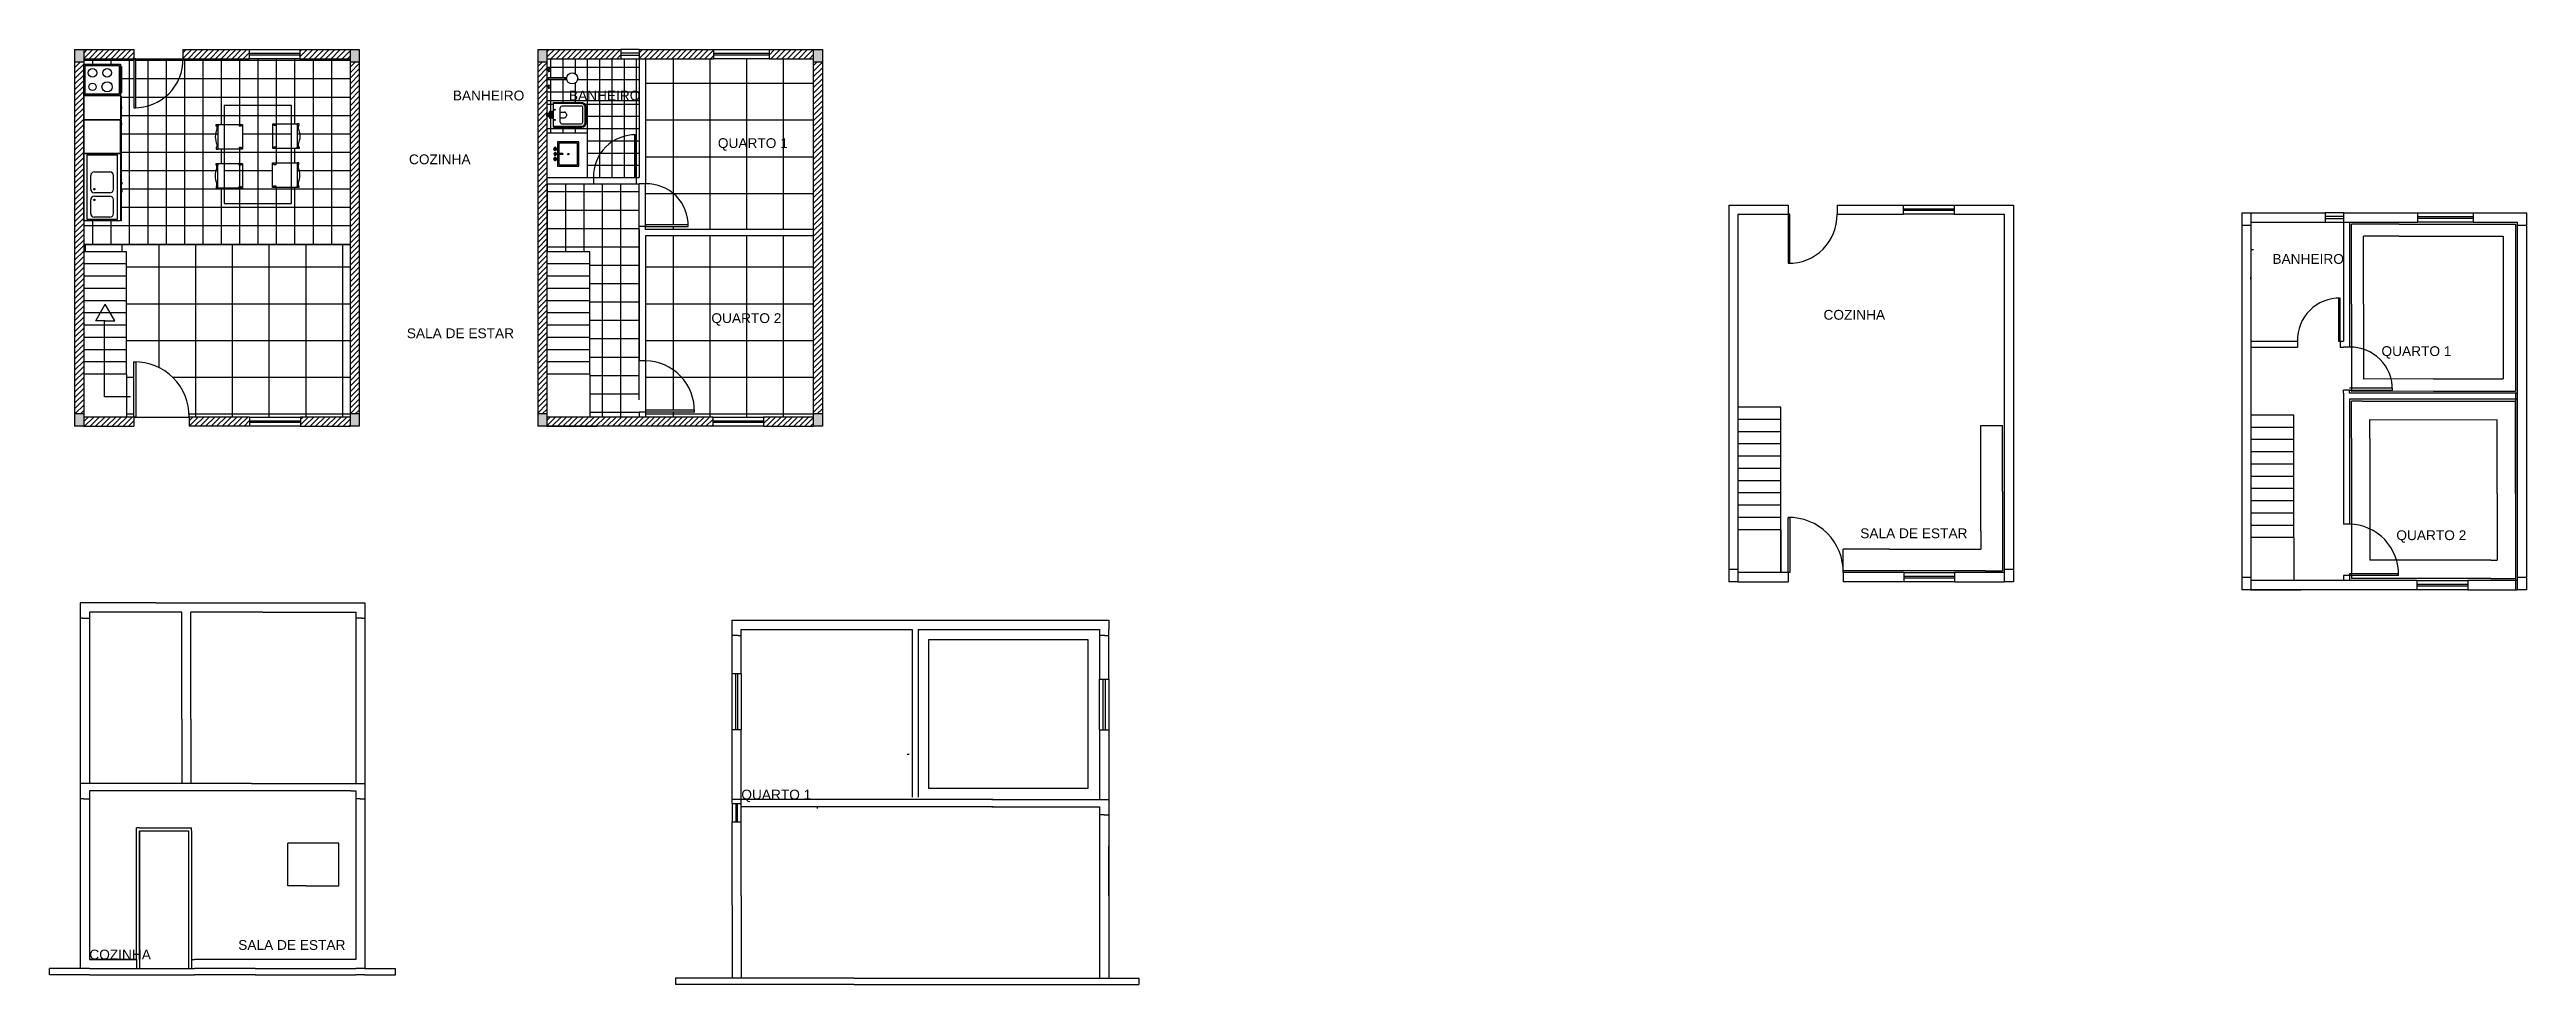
# Model space of a CAD drawing. Header units: millimetres. Extents: x 0 to 3396, y 982 to 2884.
# Drawn here: x 2091.35 to 2131.8, y 981.91 to 997.17 of the extents above; entities that cross this region are included whole.
import ezdxf

# ---------------------------------------------------------------- set-up
doc = ezdxf.new("R2010")
doc.units = ezdxf.units.MM
doc.linetypes.add('CONTINU', pattern=[0])
for name, color, linetype in [('0SGRENZE', 7, 'Continuous'), ('ABERTURA', 5, 'Continuous'), ('ESCADA', 1, 'Continuous'), ('HACHURA', 8, 'Continuous'), ('JANELA', 3, 'Continuous'), ('MOBILIA', 2, 'Continuous'), ('MOVEIS', 2, 'Continuous'), ('PAREDE', 7, 'Continuous'), ('PISO', 6, 'Continuous'), ('TEXTOS', 2, 'Continuous')]:
    doc.layers.add(name, color=color, linetype=linetype)
doc.styles.add('ARIAL', font='arial.ttf')
doc.styles.get("Standard").update_dxf_attribs({"font": 'arial.ttf'})
pattern_1 = [(0, (2096.259080352711, 993.9938869224709), (0, 0.3), []), (90, (2096.259080352711, 993.9938869224709), (-0.3, 1.83697019872103e-17), [])]

msp = doc.modelspace()

# ---------------------------------------------------------------- texts
at = {"layer": 'TEXTOS', "style": 'ARIAL'}
for s, p in [('BANHEIRO', (2097.937040122127, 996.3385660402382)), ('BANHEIRO', (2099.833564208645, 996.3385660203596)), ('QUARTO 1', (2102.265839538682, 995.5613815757172)), ('COZINHA ', (2097.221362929071, 995.2968076105673)), ('BANHEIRO', (2127.655602395778, 993.670254794627)), ('QUARTO 2', (2102.160548446762, 992.7038168821366)), ('COZINHA ', (2120.323691273313, 992.757928633741)), ('SALA DE ESTAR', (2097.185580090471, 992.4566138793429)), ('QUARTO 1', (2129.436614528647, 992.1652880771945)), ('SALA DE ESTAR', (2120.923498626868, 989.1912691151463)), ('QUARTO 2', (2129.679226399813, 989.1594568605323)), ('QUARTO 1', (2102.649245328204, 984.9253605614208)), ('SALA DE ESTAR', (2094.432501889806, 982.4698165457482)), ('COZINHA ', (2092.000824255553, 982.3136602085118))]:
    msp.add_text(s, height=0.16, dxfattribs=at).set_placement(p)

# ---------------------------------------------------------------- blocks, each defined once
blk = doc.blocks.new('yuu')
at = {"color": 2, "linetype": 'ByBlock'}
for p, q in [((-0.2380173621061203, 0.1935933066080224), (-0.2531193129759686, 0.1935933066080224)), ((-0.2380173621061203, 0.1935933066080224), (-0.242044549004504, 0.1935933066080224)), ((-0.2380173621061203, 0.2137292411010776), (-0.2078134603664239, 0.2137292411010776)), ((-0.2380173621061203, 0.20366127385455), (-0.2078134603664239, 0.20366127385455)), ((-0.2380173621061203, 0.1935933066080224), (-0.2078134603664239, 0.1935933066080224)), ((-0.2078134603664239, 0.1935933066080224), (-0.1927115094965757, 0.1935933066080224)), ((-0.2078134603664239, 0.1935933066080224), (-0.2037862734680402, 0.1935933066080224)), ((-0.08667261966252227, 0.2137292411010776), (-0.05646871792282582, 0.2137292411010776)), ((-0.08667261966252227, 0.20366127385455), (-0.05646871792282582, 0.20366127385455)), ((-0.08667261966252227, 0.1935933066080224), (-0.08667261966252227, -0.1084457107876915)), ((-0.08667261966252227, 0.1935933066080224), (-0.05646871792282582, 0.1935933066080224)), ((-0.05646871792282582, 0.1935933066080224), (-0.05646871792282582, -0.1084457107876915)), ((0.06399501738155777, 0.1935933066080224), (0.04889306651170955, 0.1935933066080224)), ((0.06399501738155777, 0.1935933066080224), (0.05996783048271936, 0.1935933066080224)), ((0.06399501738155777, 0.2137292411010776), (0.09419891912079947, 0.2137292411010776)), ((0.06399501738155777, 0.20366127385455), (0.09419891912079947, 0.20366127385455)), ((0.06399501738155777, 0.1935933066080224), (0.09419891912079947, 0.1935933066080224)), ((0.09419891912079947, 0.1935933066080224), (0.1093008699906477, 0.1935933066080224)), ((0.09419891912079947, 0.1935933066080224), (0.09822610601963788, 0.1935933066080224)), ((-0.08667261966252227, -0.1185136780342191), (-0.09674058690893617, -0.1185136780342191)), ((-0.08667261966252227, -0.1285816452807467), (-0.09674058690893617, -0.1285816452807467)), ((-0.08667261966252227, -0.1084457107876915), (-0.05646871792282582, -0.1084457107876915)), ((-0.08667261966252227, -0.1185136780342191), (-0.05646871792282582, -0.1185136780342191)), ((-0.08667261966252227, -0.1285816452807467), (-0.05646871792282582, -0.1285816452807467)), ((-0.08667261966252227, -0.1285816452807467), (-0.05646871792282582, -0.1285816452807467)), ((-0.05646871792282582, -0.1185136780342191), (-0.04640075067641192, -0.1185136780342191)), ((-0.05646871792282582, -0.1285816452807467), (-0.04640075067641192, -0.1285816452807467))]:
    blk.add_line(p, q, dxfattribs=at)
blk.add_circle((-0.07157066879267404, -0.2354192589435797), 0.1006796724652473, dxfattribs=at)
for centre in [(-0.2229154112362721, 0.1935933066080224), (0.07909696825095125, 0.1935933066080224)]:
    blk.add_arc(centre, 0.0302039017395753, 180, 0, dxfattribs=at)
blk = doc.blocks.new('PRO57ARC')
for p, q in [((89.6708171069624, 488.85724883926, 1.311341720999706e-06), (132.1795534319767, 488.8572520103847, 2.224747143976239e-05)), ((391.85365116069, 488.8572488392601, 1.032654419442772e-05), (434.362363865505, 488.8572488392601, 9.015202492534894e-06)), ((784.979288578034, 488.8572451139694, -7.703860641406009e-06), (827.4880249030483, 488.8572482850942, 1.323226907735668e-05)), ((1087.162122631762, 488.8572451139696, 1.311341832022009e-06), (1129.670835336577, 488.8572451139696)), ((827.4879949741636, -1311.192162003637, 1.032654419442772e-05), (784.9792822693486, -1311.192162003638, 9.015202492534894e-06)), ((1129.670829027891, -1311.192162003637, 1.311341720999706e-06), (1087.162092702877, -1311.192165174762, 2.224747143976239e-05)), ((132.179523503092, -1326.192156356077, 3.934025013763083e-06), (89.67081079827699, -1326.192156356078, 2.622683311870254e-06)), ((434.3623575568196, -1326.192156356077, -5.081177459664935e-06), (391.8536212318053, -1326.192159527202, 1.585495225909775e-05))]:
    blk.add_line(p, q)
for points in [[(59.67082306742672, 473.8572514143347), (89.6708242595196, 473.8572514143347), (89.6708242595196, 503.8572526064276), (59.67082306742672, 503.8572526064276), (59.67082306742672, 473.8572514143347)], [(1129.670828184019, 473.8572476890444), (1129.670828184019, 503.8572488811373), (1159.670829376112, 503.8572488811373), (1159.670829376112, 473.8572476890444), (1129.670828184019, 473.8572476890444)], [(754.9792945384984, 73.85724172857965), (754.9792945384984, 473.8572476890441), (1159.670829376109, 473.857169008544), (1159.670811891556, 73.85724172858099), (754.9792945384984, 73.85727153090204)], [(1129.670810699464, 123.8909544881939), (1159.670811891556, 123.8909600761293), (1159.670811891556, 93.89095888403642), (1129.670810699464, 93.89095888403642), (1129.670810699464, 123.8909600761293)], [(8.742279677953491e-07, -40.00000283122067), (40.00000283122063, -40.00000108276491), (40.00000283122063, 0), (0, 0), (8.742279677953491e-07, -40.00000283122067)], [(1179.341595619917, 0), (1219.341676682234, 0), (1219.341676682234, -40.0000045796796), (1179.341596494145, -40.00000283122067), (1179.341595619917, 0)], [(1159.670823067427, -1296.192164578712), (1129.670821875334, -1296.192164578712), (1129.670821875334, -1326.192165770805), (1159.670823067427, -1326.192165770805), (1159.670823067427, -1296.192164578712)]]:
    blk.add_lwpolyline(points)
for points, elevation in [([(434.3623567129478, 473.8572514143349), (434.3623567129478, 503.8572526064278), (464.3623579050407, 503.8572526064278), (464.3623579050407, 473.8572514143349), (434.3623567129478, 473.8572514143349)], 9.015202492534894e-06), ([(754.9792945384984, 473.8572476890441), (784.9792957305913, 473.8572476890441), (784.9792957305913, 503.857248881137), (754.9792945384984, 503.857248881137), (754.9792945384984, 473.8572476890441)], -9.015202343298852e-06), ([(59.67082306742672, 73.85724545387018), (59.67082306742672, 473.8572514143347), (464.3623579050373, 473.8571727338345), (464.3623404204847, 73.85724545387151), (59.67082306742672, 73.85727525619257)], 9.015202492534895e-06), ([(59.67082306742691, 123.8909638014198), (89.6708242595198, 123.8909638014198), (89.6708242595198, 93.89096260932695), (59.67082306742691, 93.89096260932695), (59.67082306742716, 123.8909582134844)], 1.032654419442772e-05), ([(434.3623392283922, 123.8909582134844), (464.3623404204848, 123.8909638014198), (464.3623404204848, 93.89096260932695), (434.3623392283919, 93.89096260932695), (434.3623392283919, 123.8909638014198)], 9.015202492534895e-06), ([(754.9792945384985, 123.8909600761293), (784.9792957305914, 123.8909600761293), (784.9792957305914, 93.89095888403642), (754.9792945384985, 93.89095888403642), (754.9792945384987, 123.8909544881939)], 1.311341832022009e-06), ([(-40.32917693257332, -861.1674346029758), (-40.32917693257332, 38.83248195052147), (1259.670770017517, 38.83248195052147), (1259.670775383711, -861.167491427775), (-40.32917693257332, -861.1674346029808)], 0.0001136495981959417), ([(3.725290298461914e-06, -822.3348893225193), (-1.595945597898663e-13, -782.334927469492), (40.00000283122077, -782.334927469492), (40.00000283122071, -822.3348875740636), (3.725290298461914e-06, -822.3348893225194)], 3.496911224154445e-06), ([(1179.341595619917, -782.3349311947823), (1219.341676682234, -782.334927469492), (1219.341676682234, -822.3348910709782), (1179.341599345207, -822.3348893225193), (1179.341595619917, -782.3349311947823)], -8.742296140230218e-07), ([(1159.670823067427, -896.1921586182475), (1159.670823067427, -1296.192164578712), (754.9792882298163, -1296.192085898212), (754.9793057143689, -896.1921586182489), (1159.670823067427, -896.1921884205699)], 9.015202492534895e-06), ([(464.3623515963553, -911.1921529706876), (464.3623515963553, -1311.192158931152), (59.67081675874475, -1311.192080250652), (59.67083424329734, -911.192152970689), (464.3623515963553, -911.19218277301)], 2.622683311870255e-06), ([(784.9793069064614, -946.2258713778617), (754.9793057143688, -946.2258769657972), (754.9793057143688, -916.2258757737043), (784.9793069064617, -916.2258757737043), (784.9793069064617, -946.2258769657972)], 9.015202492534895e-06), ([(1159.670823067427, -946.2258769657972), (1129.670821875334, -946.2258769657972), (1129.670821875334, -916.2258757737043), (1159.670823067427, -916.2258757737043), (1159.670823067426, -946.2258713778617)], 1.032654419442772e-05), ([(89.67083543538979, -961.2258657303018), (59.67083424329722, -961.2258713182373), (59.67083424329722, -931.2258701261444), (89.67083543539012, -931.2258701261444), (89.67083543539012, -961.2258713182373)], 2.622683311870255e-06), ([(464.3623515963551, -961.2258713182373), (434.3623504042622, -961.2258713182373), (434.3623504042622, -931.2258701261444), (464.3623515963551, -931.2258701261444), (464.3623515963549, -961.2258657303018)], 3.934025013763083e-06), ([(784.9792894219057, -1296.192164578712), (784.9792894219057, -1326.192165770805), (754.9792882298128, -1326.192165770805), (754.9792882298128, -1296.192164578712), (784.9792894219057, -1296.192164578712)], 9.015202492534894e-06), ([(89.6708179508342, -1311.192158931152), (89.6708179508342, -1341.192160123245), (59.67081675874131, -1341.192160123245), (59.67081675874131, -1311.192158931152), (89.6708179508342, -1311.192158931152)], 2.622683311870254e-06), ([(464.3623515963553, -1311.192158931152), (434.3623504042624, -1311.192158931152), (434.3623504042624, -1341.192160123245), (464.3623515963553, -1341.192160123245), (464.3623515963553, -1311.192158931152)], -6.392519161557778e-06)]:
    blk.add_lwpolyline(points, dxfattribs=dict(elevation=elevation))
for centre, radius, start, end in [((262.0165786474237, 235.2909782938413, 1.032654419442772e-05), 284.8745670591316, 62.88555887280742, 117.1144397278091), ((957.3250501184954, 235.2909745685508, 1.311341832022009e-06), 284.8745670591316, 62.88555887280744, 117.1144397278091), ((957.3250674874298, -1057.625891458219, 1.032654419442772e-05), 284.8745670591317, 242.8855588728074, 297.1144397278091), ((262.0165960163583, -1072.625885810659, 3.934025013763083e-06), 284.8745670591317, 242.8855588728074, 297.1144397278091)]:
    blk.add_arc(centre, radius, start, end)
for tag, flags in [('PROTEZIONE', 9), ('PROTEZIONE2', 3)]:
    blk.add_attdef(tag, (0, 0), '', height=1, dxfattribs=dict(flags=flags))

# ---------------------------------------------------------------- hatches: boundary and pattern name
at = {"layer": 'HACHURA'}
h = msp.add_hatch(dxfattribs=at)
h.set_pattern_fill('ANSI31', color=256, scale=0.02)
h.set_pattern_definition([(45, (-32.10096218178842, -8.40814756211887), (-0.04490128060534576, 0.04490128060534577), [])])
h.paths.add_polyline_path([(2094.619080352711, 991.1688229473272), (2093.629080352711, 991.1688229473272), (2093.629080352711, 991.0188229473273), (2094.619080352711, 991.0188229473273)])
h.paths.add_polyline_path([(2096.259080352711, 991.1688229473274), (2095.449080352711, 991.1688229473272), (2095.449080352711, 991.0188229473273), (2096.259080352711, 991.0188229473273)])
h.paths.add_polyline_path([(2092.729080352711, 991.1688229473272), (2091.909080352711, 991.1688229473274), (2091.909080352711, 991.0188229473273), (2092.729080352711, 991.0188229473273)])
h.paths.add_polyline_path([(2096.409080352711, 996.9688229473273), (2096.259080352711, 996.9688229473273), (2096.259080352711, 991.2188229473273), (2096.409080352711, 991.2188229473273)])
h.paths.add_polyline_path([(2096.259080352711, 997.1688229473274), (2095.439080352711, 997.1688229473274), (2095.439080352711, 997.0188229473273), (2096.259080352711, 997.0188229473273)])
h.paths.add_polyline_path([(2094.609080352711, 997.1688229473274), (2093.529080352711, 997.1688229473274), (2093.529080352711, 997.0188229473273), (2094.609080352711, 997.0188229473273)])
h.paths.add_polyline_path([(2092.729080352711, 997.1688229473274), (2091.909080352711, 997.1688229473274), (2091.909080352711, 997.0188229473273), (2092.509080352711, 997.0188229473273), (2092.729080352711, 997.0188229473273)])
h.paths.add_polyline_path([(2091.909080352711, 996.1088229473272), (2091.909080352711, 996.5088229473273), (2091.909080352711, 996.9688229473273), (2091.759080352711, 996.9688229473273), (2091.759080352711, 991.2188229473273), (2091.909080352711, 991.2188229473273), (2091.909080352711, 994.4603229472704), (2091.909044695073, 994.4603229472704), (2091.909044695073, 995.5603229472705)])
h.paths.add_polyline_path([(2099.47318034277, 996.9688239325898), (2099.32318034277, 996.9688239325898), (2099.32318034277, 991.2188239325898), (2099.47318034277, 991.2188239325898)])
h.paths.add_polyline_path([(2100.68318034277, 997.1688239325898), (2099.47318034277, 997.1688239325898), (2099.47318034277, 997.0188239325897), (2100.68318034277, 997.01882393259)])
h.paths.add_polyline_path([(2102.19318034277, 997.1688239325898), (2101.09318034277, 997.1688239325898), (2100.98318034277, 997.1688239325898), (2100.98318034277, 997.0188239325897), (2102.193180342771, 997.0188239325897)])
h.paths.add_polyline_path([(2103.82318034277, 997.1688239325898), (2103.10318034277, 997.1688239325898), (2103.10318034277, 997.0188239325894), (2103.674759006344, 997.0188239325894), (2103.82318034277, 997.0188239325897)])
h.paths.add_polyline_path([(2103.973180342769, 996.9688239325898), (2103.82318034277, 996.9688239325898), (2103.82318034277, 991.2188239325898), (2103.973180342769, 991.2188239325898)])
h.paths.add_polyline_path([(2103.82318034277, 991.1688239325898), (2103.01318034277, 991.1688239325896), (2103.01318034277, 991.0188239325897), (2103.82318034277, 991.0188239325897)])
h.paths.add_polyline_path([(2102.18318034277, 991.1688239325896), (2099.47318034277, 991.1688239325889), (2099.47318034277, 991.0188239325897), (2102.18318034277, 991.0188239325897)])
at = {"layer": 'HACHURA', "transparency": 33554559}
h = msp.add_hatch(color=256, dxfattribs=at)
h.dxf.hatch_style = 1
h.paths.add_polyline_path([(2099.47318034277, 991.2188239325898), (2099.32318034277, 991.2188239325898), (2099.32318034277, 991.0188239325897), (2099.47318034277, 991.0188239325897)])
h.paths.add_polyline_path([(2103.973180342769, 991.2188239325898), (2103.82318034277, 991.2188239325898), (2103.82318034277, 991.0188239325897), (2103.973180342769, 991.0188239325897)])
h.paths.add_polyline_path([(2103.973180342769, 997.1688239325898), (2103.82318034277, 997.1688239325898), (2103.82318034277, 996.9688239325898), (2103.973180342769, 996.9688239325898)])
h.paths.add_polyline_path([(2099.47318034277, 997.1688239325898), (2099.32318034277, 997.1688239325898), (2099.32318034277, 996.9688239325898), (2099.47318034277, 996.9688239325898)])
h.paths.add_polyline_path([(2096.409080352711, 997.1688229473274), (2096.259080352711, 997.1688229473274), (2096.259080352711, 996.9688229473273), (2096.409080352711, 996.9688229473273)])
h.paths.add_polyline_path([(2091.909080352711, 997.1688229473274), (2091.759080352711, 997.1688229473274), (2091.759080352711, 996.9688229473273), (2091.909080352711, 996.9688229473273), (2091.909080352711, 997.0188229473273)])
h.paths.add_polyline_path([(2091.909080352711, 991.2188229473273), (2091.759080352711, 991.2188229473273), (2091.759080352711, 991.0188229473273), (2091.909080352711, 991.0188229473273)])
h.paths.add_polyline_path([(2096.409080352711, 991.2188229473273), (2096.259080352711, 991.2188229473273), (2096.259080352711, 991.0188229473273), (2096.409080352711, 991.0188229473273)])
at = {"layer": 'HACHURA', "transparency": 33554661}
h = msp.add_hatch(dxfattribs=at)
h.set_pattern_fill('_USER', color=6, scale=0.6, double=1, pattern_type=0)
h.set_pattern_definition([(0, (2096.139015022097, 991.2188229473273), (0, 0.6), []), (90, (2096.139015022097, 991.2188229473273), (-0.6, 3.673940397442059e-17), [])])
h.paths.add_polyline_path([(2096.259080352711, 993.9882316772135), (2091.909080352711, 993.9882316772134), (2091.909080352711, 993.8688229473279), (2092.609080352711, 993.8688229473277), (2092.609080352711, 991.8688229473272), (2092.609080352711, 991.1688229473272), (2092.729080352711, 991.1688229473272), (2092.729080352711, 992.0688229473272, -0.4241764030017138), (2093.629080352711, 991.1688229473272), (2094.619080352711, 991.1688229473272), (2095.449080352711, 991.1688229473274), (2096.259080352711, 991.1688229473274)])
h.paths.add_polyline_path([(2101.083180342626, 992.0888077032196), (2101.082368351221, 991.2788239325893), (2101.882695517678, 991.2788239325893, 0.4060490705893778)], flags=17)
h.paths.add_polyline_path([(2103.82318034277, 994.1288239325899), (2101.08318034277, 994.1288239325892), (2101.08318034277, 992.2645996293011), (2101.08318034277, 992.0888077032166, -0.4167939355261314), (2101.882368351221, 991.2488239325891), (2101.082368351221, 991.2488239325891), (2101.082368351221, 991.1688239325894), (2102.18318034277, 991.1688239325896), (2103.01318034277, 991.1688239325898), (2103.82318034277, 991.1688239325898)])
h.paths.add_polyline_path([(2103.82318034277, 997.0188239325897), (2103.10318034277, 997.0188239325895), (2102.19318034277, 997.0188239325897), (2101.08318034277, 997.0188239325897), (2101.08318034277, 994.9788239325884, -0.4270978910578481), (2101.783180342769, 994.2788239325888), (2101.08318034277, 994.2788239325888), (2101.083180342769, 994.2538239325888), (2101.083180342769, 994.2288239325889), (2103.82318034277, 994.2288239325898)])
h.paths.add_polyline_path([(2101.083180342788, 994.9788239325889), (2101.08318034277, 994.3088239325888), (2101.783180342769, 994.3088239325888, 0.4142135623651949)], flags=17)
h = msp.add_hatch(dxfattribs=at)
h.set_pattern_fill('_USER', color=6, scale=0.3, double=1, pattern_type=0)
h.set_pattern_definition(pattern_1)
h.paths.add_polyline_path([(2096.259080352711, 997.0188229473273), (2095.439080352711, 997.0188229473273), (2094.609080352711, 997.0188229473273), (2093.529080352712, 997.0188229473273, -0.4254503773550444), (2092.729080352711, 996.2188229473273), (2092.729080352711, 997.0188229473273), (2091.909080352711, 997.0188229473273), (2091.909080352711, 996.9302227467964), (2092.509115963464, 996.9302227467964), (2092.509115963464, 996.8909421316313), (2092.527115963464, 996.8909421316313), (2092.527115963464, 996.4601626389571), (2092.509115963464, 996.4601626389571), (2092.509115963464, 996.4202227467964), (2092.509115963464, 996.4102227467966), (2092.519114438303, 996.4102227467966), (2092.519114404753, 996.235253082341), (2092.525114398988, 996.2352530811905), (2092.525114398988, 996.205192414819), (2092.519114398988, 996.2051924159695), (2092.519114365437, 996.0302227467977), (2092.509115963464, 996.0302227467977), (2092.509115963464, 996.0202227467979), (2092.518959223962, 996.0202227467979), (2092.518966775949, 995.9720339918), (2092.524966775949, 995.9720339918), (2092.524966775949, 995.9420339918), (2092.518971486959, 995.9419733261694), (2092.519045339833, 995.470722746741), (2092.519039419637, 995.0014105385584), (2092.5290395072, 995.0014105677463), (2092.5290395072, 994.9714105677464), (2092.5190395072, 994.9714105677464), (2092.519039659524, 994.9192227467962), (2092.519120966568, 994.9192227467962), (2092.519121104475, 994.8719741736642), (2092.529121192038, 994.8719742028521), (2092.529121192038, 994.8419742028522), (2092.519121192038, 994.8419742028522), (2092.519122564594, 994.3717227467395), (2091.909080352711, 994.3717227467395), (2091.909080352711, 993.9882316772134), (2096.259080352711, 993.9882316772135)])
h.paths.add_polyline_path([(2094.099645332471, 995.3096381946843), (2094.099645227856, 994.9049466598467), (2094.202162310423, 994.9049466532771), (2094.202162310423, 995.3096381836332)], flags=16)
h.paths.add_polyline_path([(2095.397416415276, 995.5525227590407), (2095.39741651989, 995.9572142938783), (2095.302162310423, 995.9572142999825), (2095.302162310423, 995.5525227693089)], flags=16)
h.paths.add_polyline_path([(2095.394052042236, 994.9145127419043), (2095.39405214685, 995.319204276742), (2095.044085859237, 995.3192042991689), (2095.044085857314, 995.2892042979767), (2095.014085856123, 995.2892042998993), (2095.014085858045, 995.3192043010913), (2094.994052170692, 995.3192043023752), (2094.994052114956, 994.9145127850221), (2095.014085832111, 994.9145127828626), (2095.014085834034, 994.9445127849305), (2095.044085829638, 994.9445127830082), (2095.044085833303, 994.9145127796288)], flags=16)
h.paths.add_polyline_path([(2095.424052122109, 994.9145127399821), (2095.394052120917, 994.9145127419043), (2095.394052122839, 994.9445127430969), (2095.409052120264, 994.9445127421355), (2095.409052122988, 994.9870214476872, 0.2411352556623428), (2095.4090521428, 995.2466955865214), (2095.409052142352, 995.289204274589), (2095.394052144927, 995.2892042755503), (2095.39405214685, 995.319204276742), (2095.424052148041, 995.3192042748198), (2095.424052146119, 995.2892042736277), (2095.409052142352, 995.289204274589), (2095.4090521428, 995.2466955865214, -0.2411352556623428), (2095.409052122988, 994.9870214476872), (2095.409052120264, 994.9445127421355), (2095.424052124031, 994.9445127411742)], flags=16)
h.paths.add_polyline_path([(2095.427416495149, 995.5525227571185), (2095.397416493957, 995.5525227590407), (2095.397416495879, 995.5825227602332), (2095.412416493304, 995.5825227592719), (2095.412416496028, 995.6250314648236, 0.2411352556623688), (2095.41241651584, 995.8847056036577), (2095.412416515393, 995.9272142917254), (2095.397416517967, 995.9272142926867), (2095.39741651989, 995.9572142938783), (2095.427416521082, 995.9572142919561), (2095.42741651916, 995.927214290764), (2095.412416515393, 995.9272142917254), (2095.41241651584, 995.8847056036577, -0.241135255662369), (2095.412416496028, 995.6250314648236), (2095.412416493304, 995.5825227592719), (2095.427416497071, 995.5825227583106)], flags=16)
h.paths.add_polyline_path([(2094.479611516661, 994.9049466354973), (2094.449611515469, 994.9049466374199), (2094.449611517392, 994.934946638612), (2094.479611518584, 994.9349466366893)], flags=16)
h.paths.add_polyline_path([(2095.047450206343, 995.552522798952), (2095.017450205151, 995.5525228008747), (2095.017450207074, 995.5825228020668), (2095.047450202678, 995.5825228001446)], flags=16)
h.paths.add_polyline_path([(2094.479611540673, 995.2796381516582), (2094.449611545068, 995.2796381535804), (2094.449611541403, 995.309638154773), (2094.479611542595, 995.3096381528503)], flags=16)
h.paths.add_polyline_path([(2094.099645227856, 994.9049466598467), (2094.069645226665, 994.9049466617689), (2094.069645228587, 994.934946662961), (2094.084645232354, 994.9349466619997), (2094.084645231907, 994.9774553500673, -0.2411352556623161), (2094.084645251718, 995.2371294889015), (2094.084645254442, 995.2796381944531), (2094.069645250675, 995.2796381954145), (2094.069645252598, 995.3096381966066), (2094.09964525379, 995.3096381946843), (2094.099645251868, 995.2796381934918), (2094.084645254442, 995.2796381944531), (2094.084645251718, 995.2371294889015, 0.2411352556623156), (2094.084645231907, 994.9774553500673), (2094.084645232354, 994.9349466619997), (2094.099645229779, 994.9349466610383)], flags=16)
h.paths.add_polyline_path([(2094.103009705511, 995.9476482118207), (2094.103009600897, 995.5429566769831), (2094.45297588851, 995.5429566545562), (2094.452975890432, 995.5729566557484), (2094.482975891624, 995.5729566538257), (2094.482975889702, 995.5429566526337), (2094.503009577055, 995.5429566513499), (2094.503009632791, 995.9476481687029), (2094.482975915636, 995.9476481708624), (2094.482975913713, 995.9176481687946), (2094.452975918109, 995.9176481707168), (2094.452975914443, 995.9476481740962)], flags=16)
h.paths.add_polyline_path([(2095.047450230355, 995.927214315113), (2095.017450229163, 995.9272143170357), (2095.017450231085, 995.9572143182278), (2095.047450232277, 995.9572143163051)], flags=16)
h.paths.add_polyline_path([(2094.103009600897, 995.5429566769831), (2094.073009599705, 995.5429566789053), (2094.073009601627, 995.5729566800974), (2094.088009605394, 995.572956679136), (2094.088009604947, 995.6154653672037, -0.2411352556623161), (2094.088009624759, 995.8751395060378), (2094.088009627483, 995.9176482115895), (2094.073009623716, 995.9176482125508), (2094.073009625638, 995.9476482137429), (2094.10300962683, 995.9476482118207), (2094.103009624908, 995.9176482106282), (2094.088009627483, 995.9176482115895), (2094.088009624759, 995.8751395060378, 0.2411352556623156), (2094.088009604947, 995.6154653672037), (2094.088009605394, 995.572956679136), (2094.103009602819, 995.5729566781747)], flags=16)
h = msp.add_hatch(dxfattribs=at)
h.set_pattern_fill('_USER', color=6, scale=0.3, double=1, pattern_type=0)
h.set_pattern_definition(pattern_1)
h.paths.add_polyline_path([(2093.529080352711, 997.0188229473762), (2092.759080352711, 997.0188229473291), (2092.759080352711, 996.2188229473273, 0.4142135623914376)])
h = msp.add_hatch(dxfattribs=at)
h.set_pattern_fill('_USER', color=6, scale=0.2, double=1, pattern_type=0)
h.set_pattern_definition([(0, (2100.139185937853, 995.0788239127093), (0, 0.2), []), (90, (2100.139185937853, 995.0788239127093), (-0.2, 1.224646799147353e-17), [])])
h.paths.add_polyline_path([(2100.93318034277, 995.7788239325879), (2100.93318034277, 995.0788239325881), (2100.98318034277, 995.0788239325879), (2100.98318034277, 996.3385660203597), (2099.482241679852, 996.3385660203596), (2099.47318034277, 996.3385660203595), (2099.47318034277, 995.8019296918995), (2099.482241679852, 995.8019296918995), (2100.139185937853, 995.8019296918995), (2100.139185937853, 995.0788239325881), (2100.23318034277, 995.0788239325881, -0.4270978910576643)])
h.paths.add_polyline_path([(2100.043322376379, 995.8996698721978), (2099.579879136591, 995.9006475214434), (2099.580185810433, 996.0460226851638), (2099.525496566255, 996.0460319407135, -0.3905477733968253), (2099.514649987453, 996.0560289790046), (2099.514649987453, 996.0857103828364), (2099.482241679852, 996.0857103828364), (2099.482241679852, 996.1227325820087), (2099.514649987453, 996.1227325820087), (2099.514649987453, 996.1499394894247, -0.4382821203618669), (2099.525496566255, 996.1617078020271), (2099.580429871639, 996.1617170575769), (2099.580727217864, 996.302670572826), (2100.044170457652, 996.3016929235806, -0.4142135623732238), (2100.116604827256, 996.2289523024065), (2100.116062997553, 995.9721042418008, -0.414213562372519)], flags=16)
h.paths.add_polyline_path([(2100.032272858462, 995.9555299649252), (2099.719588262942, 995.9561895836932, -0.4142135623730593), (2099.691728890018, 995.9841667456834), (2099.692223604094, 996.2186801923234, -0.4142135623724577), (2099.720200766084, 996.2465395652475), (2100.032885361603, 996.2458799464794, -0.4142135623730587), (2100.060744734528, 996.2179027844892), (2100.060250020452, 995.9833893378493, -0.4142135623730221)], flags=0)
h.paths.add_polyline_path([(2099.594091498175, 996.0206489558826, -1), (2099.610842495921, 996.0206489558826, -1)], flags=0)
h.paths.add_polyline_path([(2099.548868617267, 996.0700849174161, -0.1818377784724801), (2099.547030528403, 996.0740172148307), (2099.547030528403, 996.1327677426971, -0.2221797527331562), (2099.548868617267, 996.1376548253246, -0.1894532062831809), (2099.557696623985, 996.1382826909834), (2099.557696623985, 996.0694570517574, -0.1894532062885333)], flags=0)
h.paths.add_polyline_path([(2099.594492629476, 996.1866535235877), (2099.61114167507, 996.1866184018608, 0.8953052987884091)], flags=0)
h.paths.add_polyline_path([(2100.90318034277, 995.7788239325879, 0.414213562372906), (2100.23318034277, 995.0788239325876), (2100.90318034277, 995.0788239325879)])
h.paths.add_polyline_path([(2100.98318034277, 997.01882393259), (2100.68318034277, 997.01882393259), (2099.47318034277, 997.0188239325897), (2099.47318034277, 996.3385660203595), (2099.482241679852, 996.3385660203596), (2100.98318034277, 996.3385660203597)])
h.paths.add_polyline_path([(2099.97708703511, 996.6976161584943, -1), (2099.795863624673, 996.6976161584943), (2099.790321477595, 996.6840244027114), (2099.795863624673, 996.6976161584943, -1)], flags=16)
h.paths.add_polyline_path([(2099.772199136551, 996.7112079142771), (2099.772199136551, 996.6840244027114), (2099.500364020895, 996.6840244027114), (2099.500364020895, 996.7112079142771)], flags=16)
h.paths.add_polyline_path([(2099.500364020895, 996.806033520268), (2099.500364020895, 996.819625276051), (2099.500364020895, 996.8468087876164), (2099.500364020895, 996.8504332558254), (2099.500364020895, 996.8604005433991, -1)], flags=16)
h.paths.add_polyline_path([(2099.500364020895, 996.5342223787295), (2099.500364020895, 996.5478141345122), (2099.500364020895, 996.5749976460779), (2099.500364020895, 996.5786221142864), (2099.500364020895, 996.5885894018606, -1)], flags=16)
h.paths.add_polyline_path([(2099.792172667036, 996.2944459657895), (2101.042431875767, 996.2944459657895), (2101.042431875767, 996.5427952154482), (2099.792172667036, 996.5427952154482)], flags=9)
h = msp.add_hatch(dxfattribs=at)
h.set_pattern_fill('_USER', color=6, scale=0.3, double=1, pattern_type=0)
h.set_pattern_definition([(0, (2100.982368351221, 991.2488239325893), (0, 0.3), []), (90, (2100.982368351221, 991.2488239325893), (-0.3, 1.83697019872103e-17), [])])
h.paths.add_polyline_path([(2100.983180342766, 994.9788239325889), (2100.93318034277, 994.9788239325886), (2100.23318034277, 994.9788239325886), (2099.47318034277, 994.9788239325884), (2099.47318034277, 993.8688239325903), (2100.17318034277, 993.8688239325901), (2100.17318034277, 991.8688239325896), (2100.17318034277, 991.1688239325891), (2100.982368351221, 991.1688239325892), (2100.982368351221, 991.2488239325893), (2100.98318034277, 992.0888078469903), (2100.98318034277, 994.2288239325889), (2100.98318034277, 994.2788239325888)])

# ---------------------------------------------------------------- linework, layer by layer
for p, q in [((2100.98318034277, 997.0188239325897), (2100.98318034277, 995.0788239325879)), ((2101.08318034277, 997.0188239325897), (2101.08318034277, 994.9788239325889)), ((2099.47318034277, 995.0788239325883), (2100.23318034277, 995.0788239325881)), ((2099.47318034277, 994.9788239325884), (2100.23318034277, 994.9788239325886)), ((2100.23318034277, 995.0788239325879), (2100.23318034277, 994.9788239325889)), ((2100.93318034277, 995.0788239325881), (2100.98318034277, 995.0788239325879)), ((2100.93318034277, 995.0788239325879), (2100.93318034277, 994.9788239325889)), ((2100.93318034277, 994.9788239325886), (2100.98318034277, 994.9788239325889)), ((2101.083180342769, 994.9788239325889), (2100.98318034277, 994.9788239325889)), ((2128.814279866984, 994.3505126869785), (2128.814279866984, 992.4105126869766)), ((2128.914279866985, 994.3505126869785), (2128.914279866985, 992.3105126869776)), ((2100.98318034277, 994.2288239325889), (2100.98318034277, 994.2788239325888)), ((2101.083180342769, 994.2788239325888), (2100.98318034277, 994.2788239325888)), ((2100.98318034277, 994.2288239325889), (2100.98318034277, 992.0888078469903)), ((2101.083180342769, 994.3088239325888), (2101.083180342769, 994.2788239325888)), ((2101.083180342769, 994.2288239325889), (2101.083180342769, 994.2788239325888)), ((2103.823180342769, 994.2288239325898), (2101.08318034277, 994.2288239325889)), ((2103.823180342769, 994.1288239325899), (2101.08318034277, 994.1288239325892)), ((2101.083180342769, 994.128823932589), (2101.08318034277, 992.0888078469903)), ((2127.304279866985, 992.4105126869771), (2128.064279866984, 992.4105126869769)), ((2128.064279866984, 992.4105126869766), (2128.064279866984, 992.3105126869776)), ((2128.764279866985, 992.4105126869769), (2128.814279866984, 992.4105126869766)), ((2128.764279866984, 992.4105126869766), (2128.764279866984, 992.3105126869776)), ((2101.08318034277, 992.0888078469903), (2100.98318034277, 992.0888078469903)), ((2127.304279866985, 992.3105126869772), (2128.064279866984, 992.3105126869774)), ((2128.764279866985, 992.3105126869774), (2128.814279866984, 992.3105126869776)), ((2128.914279866984, 992.3105126869776), (2128.814279866984, 992.3105126869776)), ((2128.814279866984, 991.5605126869776), (2128.814279866984, 991.6105126869776)), ((2128.914279866984, 991.6105126869776), (2128.814279866984, 991.6105126869776)), ((2128.814279866984, 991.5605126869776), (2128.814279866984, 989.4204966013791)), ((2128.914279866984, 991.5605126869776), (2128.914279866984, 991.6105126869776)), ((2131.654279866983, 991.5605126869785), (2128.914279866984, 991.5605126869776)), ((2099.47318034277, 991.2188239325898), (2099.32318034277, 991.2188239325898)), ((2100.982368351221, 991.2488239325893), (2100.982368351221, 991.1688239325894)), ((2101.082368351221, 991.2488239325891), (2100.982368351221, 991.2488239325893)), ((2101.082368351221, 991.2488239325891), (2101.082368351221, 991.1688239325894)), ((2131.654279866983, 991.4605126869786), (2128.914279866984, 991.460512686978)), ((2128.914279866984, 991.4605126869777), (2128.914279866984, 989.4204966013791)), ((2099.47318034277, 991.0188239325897), (2100.29318034277, 991.0188239325897)), ((2128.914279866985, 989.4204966013791), (2128.814279866984, 989.4204966013791)), ((2127.304279866984, 988.5505126869785), (2127.154279866984, 988.5505126869785)), ((2127.304279866984, 988.3505126869785), (2128.124279866985, 988.3505126869785)), ((2128.813467875436, 988.5805126869781), (2128.813467875435, 988.5005126869781)), ((2128.913467875435, 988.5805126869778), (2128.813467875436, 988.5805126869781)), ((2128.913467875435, 988.5805126869778), (2128.913467875435, 988.5005126869781)), ((2105.438914816832, 987.7003605614202), (2105.438914816833, 984.9603605614209)), ((2105.538914816832, 987.7003605614202), (2105.538914816833, 984.9603605614209)), ((2108.648914816833, 983.3503605614212), (2108.648914816833, 984.1703605614214))]:
    msp.add_line(p, q)
at = {"color": 2, "linetype": 'CONTINU'}
for p, q in [((2099.604529901842, 995.5747885690682), (2099.604529901842, 995.5511365231466)), ((2099.614316947451, 995.5747885690682), (2099.604529898536, 995.5747885690682)), ((2099.609423426931, 995.5747885690682), (2099.609423428487, 995.5144350725786)), ((2099.614316955229, 995.5747885690682), (2099.614316955229, 995.5511365231466)), ((2099.602898726358, 995.5495053475659), (2099.579246680242, 995.5495053475659)), ((2099.579246680242, 995.5495053475659), (2099.579246680242, 995.5397183189708)), ((2099.639600176732, 995.5446118208234), (2099.579246680242, 995.5446118208234)), ((2099.602898726358, 995.5397182940811), (2099.579246680242, 995.5397182940811)), ((2099.602898726358, 995.3863877957084), (2099.579246680242, 995.3863877957084)), ((2099.579246680242, 995.3863877832634), (2099.579246680242, 995.3766007360011)), ((2099.639600176732, 995.381494268966), (2099.579246680242, 995.381494268966)), ((2099.602898726358, 995.3766007360011), (2099.579246680242, 995.3766007360011)), ((2099.602898282621, 995.386389892671), (2099.615951116026, 995.3765993172846)), ((2099.615948129255, 995.5495053475659), (2099.602898721303, 995.5397183189708)), ((2099.615948129255, 995.3863878019308), (2099.602898721303, 995.376600748446)), ((2099.602899021535, 995.5495033066052), (2099.609423391152, 995.5446100038707)), ((2099.609422986694, 995.3814944058597), (2099.604529202109, 995.374969386192)), ((2099.604529908356, 995.5511365231466), (2099.609423433543, 995.5446118208234)), ((2099.604529901842, 995.5380871185002), (2099.604529901842, 995.5144350725786)), ((2099.614316955229, 995.5144350725786), (2099.604529910009, 995.5144350725786)), ((2099.604529901842, 995.4116710234332), (2099.604529901842, 995.3880189712892)), ((2099.614316947451, 995.4116710234332), (2099.604529898536, 995.4116710234332)), ((2099.604529903494, 995.3880189712892), (2099.609423430043, 995.3814942751884)), ((2099.604529901842, 995.3749695604204), (2099.604529901842, 995.3513175269436)), ((2099.614316955229, 995.3513175269436), (2099.604529910009, 995.3513175269436)), ((2099.721624389769, 995.4714569088522), (2099.608875684698, 995.4714569088522)), ((2099.721624405325, 995.4546506929904), (2099.608875673226, 995.4546506929904)), ((2099.609423426931, 995.4116710234332), (2099.609423428487, 995.3513175269436)), ((2099.614316955229, 995.5380871185002), (2099.614316955229, 995.5144350725786)), ((2099.614316955229, 995.4116710234332), (2099.614316955229, 995.3880189712892)), ((2099.614316955229, 995.3749695604204), (2099.614316955229, 995.3513175269436)), ((2099.639600176732, 995.5495053475659), (2099.61594813081, 995.5495053475659)), ((2099.639600176732, 995.5397182940811), (2099.61594813081, 995.5397182940811)), ((2099.639600176732, 995.3863877957084), (2099.61594813081, 995.3863877957084)), ((2099.639600176732, 995.3766007360011), (2099.61594813081, 995.3766007360011)), ((2099.639600176732, 995.5495053475659), (2099.639600176732, 995.5397183189708)), ((2099.639600176732, 995.3863877957084), (2099.639600176732, 995.3766007360011)), ((2099.733014073386, 995.4714747921478), (2099.721766189866, 995.4714747797028)), ((2099.733014073386, 995.4546328345847), (2099.721766189866, 995.4546328345847))]:
    msp.add_line(p, q, dxfattribs=at)
for points in [[(2099.609423428487, 995.5446118208234), (2099.609000024432, 995.5440467733986), (2099.60857706217, 995.5434834433674), (2099.608156890867, 995.542923423675), (2099.608024181756, 995.5427462583341), (2099.607891904716, 995.5425697152372), (2099.607759972049, 995.5423938441639), (2099.607495742896, 995.5420427491514), (2099.607234115308, 995.5416950889263), (2099.606976665213, 995.541351037717), (2099.606938339157, 995.5412995159053), (2099.606900138619, 995.5412480936526), (2099.60686205553, 995.5411966962897), (2099.606573223332, 995.540804782064), (2099.606289806553, 995.5404234708778), (2099.606010518291, 995.5400612999202), (2099.605994704031, 995.5400414129988), (2099.605978919156, 995.5400215758568), (2099.60596318321, 995.5400017387147), (2099.605718652039, 995.5396817807971), (2099.605489962851, 995.5393702356197), (2099.605275269142, 995.5390808174427), (2099.605245009217, 995.539041217828), (2099.60521506897, 995.5390022404573), (2099.605185510479, 995.5389637359923), (2099.605017308515, 995.5387405494774), (2099.604868267976, 995.538539166396), (2099.604741470184, 995.5383693186458), (2099.604626775721, 995.5382218219037), (2099.604553730097, 995.5381282861701), (2099.604529901842, 995.5380871185002)], [(2099.609423428487, 995.5446118208234), (2099.609846832931, 995.5451768682483), (2099.610269795193, 995.5457402231692), (2099.610689966301, 995.5463002428618), (2099.610822675412, 995.5464773833129), (2099.610954952453, 995.5466539512995), (2099.611086885314, 995.5468297974829), (2099.611351114272, 995.5471809422751), (2099.611612740305, 995.5475286025002), (2099.611870191858, 995.5478726288197), (2099.611908518206, 995.5479241257416), (2099.611946720105, 995.5479755728841), (2099.611984801444, 995.5480269453572), (2099.612273633933, 995.5484189093625), (2099.612557049011, 995.5488002703281), (2099.61283633861, 995.5491623666164), (2099.612852152944, 995.549182253538), (2099.612867937721, 995.54920209068), (2099.612883675829, 995.5492219029321), (2099.613128206873, 995.549541736401), (2099.613356894025, 995.5498533313579), (2099.613571587686, 995.5501428242043), (2099.61360184975, 995.550182423819), (2099.613631789803, 995.5502214260794), (2099.613661346398, 995.5502599305445), (2099.613829552201, 995.5504831170592), (2099.613978590553, 995.5506845001406), (2099.61410538679, 995.5508543478909), (2099.614220082712, 995.5510018446331), (2099.614293128725, 995.5510954052563), (2099.614316955229, 995.5511365231466)], [(2099.609423428487, 995.5446118208234), (2099.609988493801, 995.5441884210462), (2099.610551828499, 995.5437654443949), (2099.611111837302, 995.5433452802869), (2099.611288997588, 995.5432125929544), (2099.61146555274, 995.5430803038581), (2099.611641398535, 995.5429483881084), (2099.611992525049, 995.5426841334828), (2099.612340189163, 995.5424225171722), (2099.612684225594, 995.5421650574523), (2099.612735731072, 995.5421267521053), (2099.612787170436, 995.5420885463174), (2099.612838555354, 995.5420504649783), (2099.613230503026, 995.5417616441556), (2099.613611827434, 995.5414782244117), (2099.613973971169, 995.5411989114788), (2099.613993858868, 995.5411831064786), (2099.614013693676, 995.541167326368), (2099.614033510596, 995.5411515960371), (2099.614353369732, 995.5409070292151), (2099.614664948355, 995.5406783171726), (2099.614954436534, 995.5404636678469), (2099.614994041594, 995.5404334018938), (2099.615033026743, 995.5404034843973), (2099.615071533541, 995.5403739153576), (2099.615294690499, 995.540205685442), (2099.615496076692, 995.5400566704242), (2099.615665946998, 995.5399298819658), (2099.615813446074, 995.539815165043), (2099.615906982585, 995.5397420886956), (2099.61594813081, 995.5397183189708)], [(2099.614316955229, 995.5380871185002), (2099.614293128725, 995.5381282861701), (2099.614220082712, 995.5382218219037), (2099.61410538679, 995.5383693186458), (2099.613978588998, 995.538539166396), (2099.613829548312, 995.5387405494774), (2099.613661346398, 995.5389637359923), (2099.613631789803, 995.5390022404573), (2099.61360184975, 995.539041217828), (2099.61357159002, 995.5390808174427), (2099.613356895581, 995.5393702605095), (2099.613128206873, 995.5396818056869), (2099.612883675829, 995.5400017387147), (2099.612867937721, 995.5400215758568), (2099.612852152944, 995.5400414129988), (2099.61283633861, 995.5400612999202), (2099.612557037344, 995.5404232717598), (2099.612273622266, 995.5408046576152), (2099.611984798333, 995.5411966962897), (2099.611946716993, 995.5412480936526), (2099.611908516261, 995.5412995407951), (2099.611870191858, 995.541351037717), (2099.611612738749, 995.5416950391468), (2099.611351111161, 995.5420427242617), (2099.611086880258, 995.5423938690537), (2099.610954947397, 995.5425697152372), (2099.610822673857, 995.5427462583341), (2099.610689966301, 995.542923423675), (2099.610269793248, 995.5434834433674), (2099.609846829431, 995.5440467733986), (2099.609423428487, 995.5446118208234)], [(2099.609423428487, 995.381494268966), (2099.609846832931, 995.3820593412805), (2099.610269795193, 995.3826226713117), (2099.610689966301, 995.3831826785594), (2099.610822675412, 995.3833598376779), (2099.610954952453, 995.3835363932195), (2099.611086885314, 995.383712239403), (2099.611351114272, 995.3840633530829), (2099.611612740305, 995.384411013308), (2099.611870191858, 995.3847550582949), (2099.611908518206, 995.3848065676617), (2099.611946720105, 995.3848580085817), (2099.611984801444, 995.3849093934997), (2099.612273633933, 995.3853012766132), (2099.612557049011, 995.3856825877994), (2099.61283633861, 995.3860448085364), (2099.612852152944, 995.386064695458), (2099.612867937721, 995.3860845326), (2099.612883675829, 995.3861043510747), (2099.613128206873, 995.3864241845434), (2099.613356894025, 995.3867357732779), (2099.613571587686, 995.3870252785692), (2099.61360184975, 995.3870648844063), (2099.613631789803, 995.387103861777), (2099.613661346398, 995.3871423724645), (2099.613829552201, 995.387365540312), (2099.613978590553, 995.3875669296158), (2099.61410538679, 995.387736789811), (2099.614220082712, 995.3878842554409), (2099.614293128725, 995.387977784952), (2099.614316955229, 995.3880189712892)], [(2099.614316955229, 995.3749695604204), (2099.614293128725, 995.3750106907555), (2099.614220082712, 995.375104226489), (2099.61410538679, 995.3752517418985), (2099.613978588998, 995.3754216332059), (2099.613829548312, 995.3756230349546), (2099.613661346398, 995.3758461654675), (2099.613631789803, 995.37588466371), (2099.61360184975, 995.3759236410807), (2099.61357159002, 995.3759632593627), (2099.613356895581, 995.376252820656), (2099.613128206873, 995.3765644218353), (2099.612883675829, 995.3768841868573), (2099.612867937721, 995.376903992887), (2099.612852152944, 995.376923830029), (2099.61283633861, 995.3769437169506), (2099.612557037344, 995.3773059750223), (2099.612273622266, 995.3776872613188), (2099.611984798333, 995.3780791444323), (2099.611946716993, 995.3781305231278), (2099.611908516261, 995.3781819640478), (2099.611870191858, 995.3782334734146), (2099.611612738749, 995.3785775308463), (2099.611351111161, 995.3789251786266), (2099.611086880258, 995.3792762923065), (2099.610954947397, 995.3794521447123), (2099.610822673857, 995.3796286940317), (2099.610689966301, 995.3798058531502), (2099.610269793248, 995.3803658603978), (2099.609846829431, 995.3809291842065), (2099.609423428487, 995.381494268966)], [(2099.735193582915, 995.463053825811), (2099.734993207869, 995.4595268342325), (2099.734459266427, 995.4567503188215), (2099.733709673846, 995.4550732340708), (2099.7328722764, 995.4546506805455), (2099.732070813551, 995.4554623233083), (2099.731413437546, 995.4573383270538), (2099.730983771771, 995.4599914887939), (2099.730834551412, 995.4630538133662), (2099.730983771771, 995.4661161379385), (2099.731413437546, 995.4687692996786), (2099.732070813551, 995.470645315869), (2099.7328722764, 995.4714569461869), (2099.733709673846, 995.4710344051065), (2099.734459266427, 995.4693573203557), (2099.734993207869, 995.4665808049447), (2099.735193582915, 995.463053825811)], [(2099.734771402736, 995.4630537884764), (2099.734562751844, 995.466262751094), (2099.734019924756, 995.4686213673656), (2099.733288227916, 995.4697604474202), (2099.732520951157, 995.4695707749728), (2099.731858709204, 995.4681698919344), (2099.731413393989, 995.4658561643523), (2099.731256731591, 995.4630537884764), (2099.731413393989, 995.4602514250454), (2099.731858709204, 995.4579376974633), (2099.732520951157, 995.4565368019801), (2099.733288227916, 995.4563471419775), (2099.734019924756, 995.4574862095873), (2099.734562751844, 995.4598448258588), (2099.734771402736, 995.4630537884764)]]:
    msp.add_lwpolyline(points, dxfattribs=at)
for centre, radius, start, end in [((2099.609423545935, 995.5446125675164), 0.02430453108777271, 101.6156158447238, 168.3862838745137), ((2099.609423545935, 995.5446125675164), 0.02430452797655219, 11.6137237548861, 78.38499450683969), ((2099.609423545935, 995.3814950218813), 0.02430453419899322, 101.6156616210887, 168.3863601684579), ((2099.609423545935, 995.5446125675164), 0.02430453108777271, 191.6172790527305, 258.3843412399386), ((2099.609423545935, 995.3814950218813), 0.02430453108777271, 191.6173477172803, 258.3844051360986), ((2099.609423545935, 995.4630538009213), 0.02202086878518452, 22.43262481689644, 337.5673675537135), ((2099.609423545935, 995.3814950218813), 0.01390578831578543, 110.6043853759714, 159.4000778198231), ((2099.609423545935, 995.5446125675164), 0.01390578676017517, 110.6032257080176, 159.39938354492), ((2099.609423545935, 995.5446125675164), 0.01390578831578543, 200.6065521240185, 249.3956375122187), ((2099.609423545935, 995.3814950218813), 0.01390578364895466, 200.6072540283304, 249.3967895507711), ((2099.609423545935, 995.4630538009213), 0.008808348291878938, 72.55238342284942, 287.4476127624482), ((2099.609423545935, 995.5446125675164), 0.01003174320016583, 119.1970367431713, 150.8087463378891), ((2099.609423545935, 995.3814950218813), 0.01003174631138635, 119.1970520019699, 150.808761596684), ((2099.609423545935, 995.5446125675164), 0.01003174475577609, 209.2011260986409, 240.8029670715462), ((2099.609423545935, 995.3814950218813), 0.01003174475577609, 209.2011260986409, 240.8029632568287), ((2099.609423541269, 995.4630538133662), 0.008420953891783649, 93.73030090331476, 266.2696137428318), ((2099.602899430855, 995.5511358262332), 0.001630470889353211, 269.9756458234137, 0.02494049072351215), ((2099.602899448939, 995.5380878651932), 0.00163044318004551, 359.9746246337928, 90.02568054200334), ((2099.602899430855, 995.3880182619308), 0.001630470889353211, 269.975386580447, 0.02494049072351215), ((2099.602899448939, 995.3749702946684), 0.00163044318004551, 359.9739685058592, 90.02543640135593), ((2099.609423545935, 995.5446125675164), 0.01390578831578543, 20.60063171386959, 69.39784240721643), ((2099.609423545935, 995.3814950218813), 0.01390578676017517, 290.6021747589097, 339.3927230834997), ((2099.609423545935, 995.5446125675164), 0.01390578676017517, 290.6033401489407, 339.3934402465846), ((2099.609423545935, 995.5446125675164), 0.02430453108777271, 281.6150684356627, 348.3827438354482), ((2099.609423545935, 995.3814950218813), 0.02430453575460348, 11.61363983154208, 78.38491821288335), ((2099.609423545935, 995.3814950218813), 0.01390578364895466, 20.59993743896328, 69.39668273926286), ((2099.609423545935, 995.3814950218813), 0.02430453108777271, 281.6150169372461, 348.3826446533212), ((2099.609423545935, 995.5446125675164), 0.01003174475577609, 29.19142913819539, 60.80439758300564), ((2099.615947408229, 995.5511358013435), 0.00163044318004551, 179.9745559692399, 270.0238037984749), ((2099.615947421452, 995.5380878403034), 0.001630466028071159, 89.97378540040538, 180.025215148928), ((2099.609423545935, 995.5446125675164), 0.01003174086675045, 299.1956558227504, 330.7988319397101), ((2099.609423545935, 995.3814950218813), 0.01003174631138635, 29.19142913819539, 60.80438232421307), ((2099.615947408229, 995.3880182432636), 0.00163044318004551, 179.9743423461897, 270.0249334163843), ((2099.615947421452, 995.3749702822234), 0.001630466028071159, 89.9749298095752, 180.0256576538103), ((2099.609423545935, 995.3814950218813), 0.01003174631138635, 299.1956081390267, 330.7986831665073)]:
    msp.add_arc(centre, radius, start, end, dxfattribs=at)
at = {"layer": '0SGRENZE'}
for p, q in [((2101.08318034277, 994.1288239325892), (2101.08318034277, 992.2645996293011)), ((2101.922081279249, 994.1288239325892), (2101.08318034277, 994.1288239325892)), ((2128.914279866984, 991.460512686978), (2128.914279866984, 989.5962883836899)), ((2129.753180803463, 991.460512686978), (2128.914279866984, 991.460512686978)), ((2105.538914816833, 985.7992614979), (2105.538914816833, 984.9603605614209))]:
    msp.add_line(p, q, dxfattribs=at)
at = {"layer": 'ABERTURA'}
for p, q in [((2092.729080352711, 997.0188229473273), (2092.729080352711, 996.2188229473273)), ((2092.759080352711, 997.0188229473273), (2092.729080352711, 997.0188229473273)), ((2092.759080352711, 996.2188229473273), (2092.759080352711, 997.0188229473273)), ((2092.729080352711, 996.2188229473273), (2092.759080352711, 996.2188229473273)), ((2100.93318034277, 995.7788239325879), (2100.90318034277, 995.7788239325879)), ((2100.90318034277, 995.7788239325879), (2100.90318034277, 995.0788239325879)), ((2100.93318034277, 995.0788239325879), (2100.93318034277, 995.7788239325879)), ((2100.90318034277, 995.0788239325879), (2100.93318034277, 995.0788239325879)), ((2119.745123494803, 994.479943970501), (2119.745123494803, 993.6799439705011)), ((2119.775123494803, 994.479943970501), (2119.745123494803, 994.479943970501)), ((2119.775123494803, 993.6799439705011), (2119.775123494803, 994.479943970501)), ((2101.783180342769, 994.3088239325888), (2101.083180342769, 994.3088239325888)), ((2101.083180342769, 994.2788239325888), (2101.783180342769, 994.2788239325888)), ((2101.783180342769, 994.2788239325888), (2101.783180342769, 994.3088239325888)), ((2119.745123494803, 993.6799439705011), (2119.775123494803, 993.6799439705011)), ((2128.764279866984, 993.1105126869767), (2128.734279866984, 993.1105126869767)), ((2128.734279866984, 993.1105126869767), (2128.734279866984, 992.4105126869766)), ((2128.764279866984, 992.4105126869766), (2128.764279866984, 993.1105126869767)), ((2128.734279866984, 992.4105126869766), (2128.764279866984, 992.4105126869766)), ((2092.729080352711, 991.1688229473272), (2092.729080352711, 992.0688229473272)), ((2092.729080352711, 992.0688229473272), (2092.759080352711, 992.0688229473272)), ((2092.759080352711, 992.0688229473272), (2092.759080352711, 991.1688229473272)), ((2129.614279866983, 991.6405126869776), (2128.914279866984, 991.6405126869776)), ((2128.914279866984, 991.6105126869776), (2129.614279866983, 991.6105126869776)), ((2129.614279866983, 991.6105126869776), (2129.614279866983, 991.6405126869776)), ((2092.759080352711, 991.1688229473272), (2092.729080352711, 991.1688229473272)), ((2101.88236835122, 991.2788239325893), (2101.082368351221, 991.2788239325893)), ((2101.082368351221, 991.2788239325893), (2101.082368351221, 991.2488239325891)), ((2101.88236835122, 991.2488239325891), (2101.082368351221, 991.2488239325891)), ((2119.745123494803, 988.6299439705009), (2119.745123494803, 989.529943970501)), ((2119.745123494803, 989.529943970501), (2119.775123494803, 989.529943970501)), ((2119.775123494803, 989.529943970501), (2119.775123494803, 988.6299439705009)), ((2119.775123494803, 988.6299439705009), (2119.745123494803, 988.6299439705009)), ((2129.713467875435, 988.610512686978), (2128.913467875435, 988.610512686978)), ((2128.913467875435, 988.610512686978), (2128.913467875435, 988.5805126869778)), ((2129.713467875435, 988.5805126869778), (2128.913467875435, 988.5805126869778)), ((2105.388914816834, 985.6603605614202), (2105.358914816833, 985.6603605614202)), ((2103.888914816835, 984.8103605614212), (2103.888914816835, 984.780360561421)), ((2092.820824255553, 984.4636602085117), (2092.770824255552, 984.4636602085116)), ((2092.770824255552, 984.4563919214357), (2092.770824255552, 984.4636602085118)), ((2092.770824255553, 984.4136602085115), (2092.770824255552, 984.4563919214357)), ((2092.770824255552, 982.3136602085114), (2092.770824255553, 984.4136602085115)), ((2092.820824255553, 984.4636602085117), (2093.620824255554, 984.4636602085118)), ((2092.820824255553, 984.4136602085115), (2092.820824255552, 982.3136602085114)), ((2092.820824255552, 982.3136602085114), (2092.820824255553, 984.4136602085115)), ((2092.820824255553, 984.4136602085115), (2093.620824255554, 984.4136602085116)), ((2092.820824255552, 982.3136602085114), (2092.820824255553, 984.4136602085115)), ((2093.620824255554, 984.4636602085118), (2093.670824255554, 984.4636602085118)), ((2093.620824255554, 984.4136602085116), (2093.620824255554, 982.3136602085116)), ((2093.670824255554, 984.4136602085116), (2093.670824255554, 984.4636602085119)), ((2093.670824255554, 984.4136602085116), (2093.670824255554, 982.3136602085116)), ((2092.770824255552, 982.3136602085114), (2092.770824255552, 982.1636602085116)), ((2092.820824255553, 982.3136602085114), (2092.820824255553, 982.1636602085116)), ((2093.620824255554, 982.3136602085116), (2093.620824255554, 982.1636602085114)), ((2093.670824255554, 982.3136602085115), (2093.670824255554, 982.1636602085114))]:
    msp.add_line(p, q, dxfattribs=at)
for centre, radius, start, end in [((2092.744080352712, 997.0038229473274), 0.7851432990226253, 268.9053094081337, 1.094690591840458), ((2100.91818034277, 995.0938239325875), 0.68516421389368, 88.74554837732407, 181.254451622637), ((2101.098180342769, 994.2938239325889), 0.6851642138927757, 358.745548377311, 91.25445162264988), ((2119.760123494803, 994.4649439705012), 0.7851432990226253, 268.9053094081336, 1.094690591840422), ((2128.749279866985, 992.4255126869763), 0.68516421389368, 88.74554837732413, 181.254451622637), ((2092.744080352711, 991.1838229473273), 0.8851271095159045, 359.0289780689204, 90.97102193107959), ((2101.066463014435, 991.2727236118407), 0.8162552990722554, 358.322159149243, 88.88347879617258), ((2128.929279866984, 991.6255126869777), 0.6851642138927757, 358.745548377311, 91.25445162264984), ((2119.760123494803, 988.644943970501), 0.8851271095159045, 359.0289780689204, 90.97102193107959), ((2128.897562538649, 988.6044123662294), 0.8162552990722554, 358.322159149243, 88.88347879617258)]:
    msp.add_arc(centre, radius, start, end, dxfattribs=at)
at = {"layer": 'ESCADA'}
for p, q in [((2092.609080352711, 993.8688229473277), (2091.909080352711, 993.8688229473279)), ((2092.609080352711, 993.6688229473276), (2091.909080352711, 993.6688229473278)), ((2092.609080352711, 991.8688229473272), (2092.609080352711, 993.8688229473277)), ((2100.17318034277, 993.8688239325901), (2099.47318034277, 993.8688239325903)), ((2100.17318034277, 993.66882393259), (2099.47318034277, 993.6688239325903)), ((2100.17318034277, 991.8688239325896), (2100.17318034277, 993.8688239325901)), ((2092.609080352711, 993.4688229473276), (2091.909080352711, 993.4688229473278)), ((2092.609080352711, 993.2688229473275), (2091.909080352711, 993.2688229473277)), ((2100.17318034277, 993.46882393259), (2099.47318034277, 993.4688239325902)), ((2100.17318034277, 993.26882393259), (2099.47318034277, 993.2688239325902)), ((2092.609080352711, 993.0688229473275), (2091.909080352711, 993.0688229473277)), ((2092.609080352711, 992.8688229473274), (2091.909080352711, 992.8688229473277)), ((2100.17318034277, 993.0688239325899), (2099.47318034277, 993.0688239325901)), ((2100.17318034277, 992.8688239325899), (2099.47318034277, 992.8688239325901)), ((2092.609080352711, 992.6688229473274), (2091.909080352711, 992.6688229473276)), ((2092.609080352711, 992.4688229473273), (2091.909080352711, 992.4688229473276)), ((2100.17318034277, 992.6688239325898), (2099.47318034277, 992.66882393259)), ((2100.17318034277, 992.4688239325898), (2099.47318034277, 992.46882393259)), ((2092.609080352711, 992.2688229473273), (2091.909080352711, 992.2688229473275)), ((2092.609080352711, 992.0688229473272), (2091.909080352711, 992.0688229473275)), ((2100.17318034277, 992.2688239325897), (2099.47318034277, 992.26882393259)), ((2100.17318034277, 992.0688239325897), (2099.47318034277, 992.0688239325899)), ((2092.609080352711, 991.8688229473272), (2091.909080352711, 991.8688229473274)), ((2092.609080352711, 991.8688229473272), (2092.609080352711, 991.1688229473274)), ((2100.17318034277, 991.8688239325896), (2099.47318034277, 991.8688239325899)), ((2100.17318034277, 991.8688239325896), (2100.17318034277, 991.1688239325898)), ((2119.625123494803, 991.3299439705014), (2118.925123494803, 991.3299439705016)), ((2119.625123494803, 991.1299439705014), (2118.925123494803, 991.1299439705016)), ((2119.625123494803, 989.329943970501), (2119.625123494803, 991.3299439705014)), ((2128.004279866985, 991.2005126869789), (2127.304279866985, 991.2005126869791)), ((2128.004279866985, 989.2005126869784), (2128.004279866985, 991.2005126869789)), ((2119.625123494803, 990.9299439705013), (2118.925123494803, 990.9299439705015)), ((2119.625123494803, 990.7299439705013), (2118.925123494803, 990.7299439705015)), ((2128.004279866985, 991.0005126869788), (2127.304279866985, 991.000512686979)), ((2128.004279866985, 990.8005126869788), (2127.304279866985, 990.800512686979)), ((2119.625123494803, 990.5299439705012), (2118.925123494803, 990.5299439705014)), ((2119.625123494803, 990.3299439705012), (2118.925123494803, 990.3299439705014)), ((2128.004279866985, 990.6005126869787), (2127.304279866985, 990.600512686979)), ((2128.004279866985, 990.4005126869787), (2127.304279866985, 990.4005126869789)), ((2119.625123494803, 990.1299439705011), (2118.925123494803, 990.1299439705014)), ((2119.625123494803, 989.9299439705011), (2118.925123494803, 989.9299439705013)), ((2128.004279866985, 990.2005126869786), (2127.304279866985, 990.2005126869789)), ((2128.004279866985, 990.0005126869786), (2127.304279866985, 990.0005126869788)), ((2119.625123494803, 989.729943970501), (2118.925123494803, 989.7299439705013)), ((2119.625123494803, 989.529943970501), (2118.925123494803, 989.5299439705012)), ((2128.004279866985, 989.8005126869785), (2127.304279866985, 989.8005126869788)), ((2128.004279866985, 989.6005126869785), (2127.304279866985, 989.6005126869787)), ((2119.625123494803, 989.329943970501), (2118.925123494803, 989.3299439705012)), ((2119.625123494803, 989.329943970501), (2119.625123494803, 988.6299439705011)), ((2128.004279866985, 989.4005126869785), (2127.304279866985, 989.4005126869787)), ((2128.004279866985, 989.2005126869784), (2127.304279866985, 989.2005126869786)), ((2128.004279866985, 989.2005126869784), (2128.004279866985, 988.5005126869786))]:
    msp.add_line(p, q, dxfattribs=at)
at = {"layer": 'JANELA'}
for p, q in [((2094.609080352711, 997.1688229473274), (2095.439080352711, 997.1688229473274)), ((2094.609080352711, 997.1088229473274), (2095.439080352711, 997.1088229473274)), ((2095.439080352711, 997.0788229473272), (2094.609080352711, 997.0788229473272)), ((2095.439080352711, 997.0188229473273), (2094.609080352711, 997.0188229473273)), ((2100.98318034277, 997.1688239325898), (2100.68318034277, 997.1688239325898)), ((2100.98318034277, 997.1088239325899), (2100.68318034277, 997.1088239325899)), ((2100.68318034277, 997.0788239325899), (2100.98318034277, 997.0788239325899)), ((2100.68318034277, 997.01882393259), (2100.98318034277, 997.01882393259)), ((2102.19318034277, 997.1688239325898), (2103.10318034277, 997.1688239325898)), ((2102.193180342771, 997.1088239325899), (2103.10318034277, 997.1088239325899)), ((2103.10318034277, 997.0788239325897), (2102.193180342771, 997.0788239325897)), ((2103.10318034277, 997.0188239325895), (2102.19318034277, 997.0188239325897)), ((2121.625123494803, 994.6299439705011), (2122.455123494803, 994.6299439705011)), ((2121.625123494803, 994.5699439705012), (2122.455123494803, 994.5699439705012)), ((2122.455123494803, 994.539943970501), (2121.625123494803, 994.539943970501)), ((2122.455123494803, 994.479943970501), (2121.625123494803, 994.479943970501)), ((2128.814279866984, 994.5005126869786), (2128.514279866985, 994.5005126869786)), ((2128.814279866984, 994.4405126869786), (2128.514279866985, 994.4405126869786)), ((2128.514279866984, 994.4105126869787), (2128.814279866984, 994.4105126869787)), ((2128.514279866984, 994.3505126869787), (2128.814279866984, 994.3505126869787)), ((2130.024279866984, 994.5005126869786), (2130.934279866985, 994.5005126869786)), ((2130.024279866985, 994.4405126869786), (2130.934279866985, 994.4405126869786)), ((2130.934279866985, 994.4105126869784), (2130.024279866985, 994.4105126869784)), ((2130.934279866984, 994.3505126869783), (2130.024279866984, 994.3505126869785)), ((2094.619080352711, 991.1688229473274), (2095.449080352711, 991.1688229473274)), ((2102.18318034277, 991.1688239325898), (2103.01318034277, 991.1688239325898)), ((2094.619080352711, 991.1088229473274), (2095.449080352711, 991.1088229473274)), ((2095.449080352711, 991.0788229473272), (2094.619080352711, 991.0788229473272)), ((2095.449080352711, 991.0188229473273), (2094.619080352711, 991.0188229473273)), ((2102.18318034277, 991.1088239325899), (2103.01318034277, 991.1088239325899)), ((2103.01318034277, 991.0788239325897), (2102.18318034277, 991.0788239325897)), ((2103.01318034277, 991.0188239325897), (2102.18318034277, 991.0188239325897)), ((2121.635123494803, 988.6299439705011), (2122.465123494803, 988.6299439705011)), ((2121.635123494803, 988.5699439705012), (2122.465123494803, 988.5699439705012)), ((2122.465123494803, 988.539943970501), (2121.635123494803, 988.539943970501)), ((2122.465123494803, 988.479943970501), (2121.635123494803, 988.479943970501)), ((2130.014279866984, 988.5005126869786), (2130.844279866984, 988.5005126869786)), ((2130.014279866984, 988.4405126869786), (2130.844279866984, 988.4405126869786)), ((2130.844279866984, 988.4105126869784), (2130.014279866984, 988.4105126869784)), ((2130.844279866984, 988.3505126869785), (2130.014279866984, 988.3505126869785)), ((2102.498914816832, 986.070360561421), (2102.498914816832, 986.9803605614213)), ((2102.558914816832, 986.0703605614219), (2102.558914816832, 986.9803605614213)), ((2102.588914816833, 986.9803605614213), (2102.588914816833, 986.0703605614219)), ((2102.648914816833, 986.9803605614209), (2102.648914816833, 986.070360561421)), ((2108.498914816832, 986.0603605614212), (2108.498914816832, 986.8903605614212)), ((2108.558914816832, 986.0603605614212), (2108.558914816832, 986.8903605614212)), ((2108.588914816833, 986.8903605614212), (2108.588914816833, 986.0603605614212)), ((2108.648914816833, 986.8903605614212), (2108.648914816833, 986.0603605614212)), ((2102.498914816832, 984.860360561421), (2102.498914816832, 984.5603605614217)), ((2102.558914816832, 984.860360561421), (2102.558914816832, 984.5603605614217)), ((2102.588914816833, 984.5603605614212), (2102.588914816833, 984.860360561421)), ((2102.648914816833, 984.5603605614212), (2102.648914816833, 984.860360561421)), ((2095.243230495196, 983.5136602085114), (2095.243230495197, 984.2136602085114)), ((2096.073230495197, 984.2136602085114), (2095.243230495196, 984.2136602085114)), ((2096.073230495197, 983.5136602085114), (2096.073230495197, 984.2136602085114)), ((2095.540824255553, 983.5136602085114), (2095.243230495196, 983.5136602085113)), ((2095.540824255553, 983.5136602085114), (2096.073230495197, 983.5136602085114))]:
    msp.add_line(p, q, dxfattribs=at)
at = {"layer": 'MOBILIA'}
for p, q in [((2091.932364709673, 996.4392563689293), (2091.932364709673, 996.9111891246633)), ((2091.932364709673, 996.9111891246633), (2092.485867217255, 996.9111891246633)), ((2092.485867217255, 996.9111891246633), (2092.485867217255, 996.4392563689293)), ((2092.509115963464, 996.8909421316313), (2092.509115963464, 996.4601626389571)), ((2092.521115963464, 996.8429421316313), (2092.509115963464, 996.8429421316313)), ((2092.521115963464, 996.8269421316312), (2092.509115963464, 996.8269421316312)), ((2092.521115963464, 996.7789421316312), (2092.509115963464, 996.7789421316312)), ((2092.521115963464, 996.8899421316313), (2092.521115963464, 996.8429421316313)), ((2092.521115963464, 996.7789421316312), (2092.521115963464, 996.8269421316312)), ((2092.485867217255, 996.4392563689293), (2091.932364709673, 996.4392563689293)), ((2092.521115963464, 996.7629421316313), (2092.509115963464, 996.7629421316313)), ((2092.521115963464, 996.7149421316313), (2092.509115963464, 996.7149421316313)), ((2092.521115963464, 996.6989421316313), (2092.509115963464, 996.6989421316313)), ((2092.521115963464, 996.6509421316313), (2092.509115963464, 996.6509421316313)), ((2092.521115963464, 996.6349421316312), (2092.509115963464, 996.6349421316312)), ((2092.521115963464, 996.5869421316312), (2092.509115963464, 996.5869421316312)), ((2092.510911159792, 996.5378399196733, -0.000788904377318711), (2092.509115963464, 996.5378399196733)), ((2092.509115963464, 996.4102227467966), (2092.509115963464, 996.0302227467977)), ((2092.510911159792, 996.4601626389571, -0.0004999999773186), (2092.510911159792, 996.5378399196733, -0.000499999977318711)), ((2092.521115963464, 996.7149421316313), (2092.521115963464, 996.7629421316313)), ((2092.521115963464, 996.6509421316313), (2092.521115963464, 996.6989421316313)), ((2092.521115963464, 996.5869421316312), (2092.521115963464, 996.6349421316312)), ((2092.508960821988, 995.470722746741), (2092.508959223962, 996.0202227467977)), ((2092.518971486959, 995.9419733261694), (2092.518966775949, 995.9720339918)), ((2092.519114398988, 996.2051924159695), (2092.519114404753, 996.235253082341)), ((2094.202162310423, 996.2562534252505), (2094.202162310423, 994.6562534252505)), ((2095.302162310423, 996.2562534252504), (2094.202162310423, 996.2562534252505)), ((2095.302162310423, 994.6562534252505), (2095.302162310423, 996.2562534252504)), ((2099.482241679852, 996.3385660203596), (2099.47318034277, 996.3385660203595)), ((2099.482241679852, 996.3385660203596), (2100.992241679851, 996.3385660203597)), ((2094.088009624759, 995.8751395060376), (2094.088009627483, 995.9176482187418, -1.311341590870539e-09)), ((2094.088009605394, 995.5729566719838, -9.015202362405726e-09), (2094.088009604947, 995.6154654083089, 1.192092735635696e-08)), ((2095.412416515393, 995.9272142988776, -9.015202362405726e-09), (2095.41241651584, 995.8847055625525, 1.192092735635696e-08)), ((2095.412416496028, 995.6250314648238), (2095.412416493304, 995.5825227521196, -1.311341590870539e-09)), ((2099.482241679852, 995.8019296918995), (2099.47318034277, 995.8019296918995)), ((2100.139185937853, 995.8019296918995), (2099.482241679852, 995.8019296918995)), ((2100.139185937853, 995.0788239127093), (2100.139185937853, 995.8019296918995)), ((2091.964059176365, 994.3953727467396), (2091.964059176365, 995.4480727467395)), ((2091.964059176365, 995.4480727467395), (2092.454059176365, 995.4480727467395)), ((2092.082715604593, 995.1703783881352), (2092.335402748137, 995.1703783881352)), ((2092.454059176365, 995.4480727467395), (2092.454059176365, 994.3953727467396)), ((2092.509038046904, 995.4717227467396), (2092.509038046904, 994.9242227466842)), ((2094.084645251718, 995.2371294889012), (2094.084645254442, 995.2796382016054, -1.311341590870539e-09)), ((2095.409052142352, 995.2892042817413, -9.015202362405726e-09), (2095.4090521428, 995.2466955454162, 1.192092735635696e-08)), ((2092.022715604593, 994.8890112303208), (2092.022715604593, 995.110378388135)), ((2092.335402748137, 994.8290112303208), (2092.082715604593, 994.8290112303208)), ((2092.082715604593, 994.7744342631585), (2092.335402748137, 994.7744342631585)), ((2092.395402748137, 994.8890112303208), (2092.395402748137, 995.110378388135)), ((2092.509038046904, 994.9192227467962), (2092.509038046904, 994.3717227467395)), ((2092.5190395072, 994.9714105677464), (2092.51903941946, 995.0014712341177)), ((2092.51903964493, 994.9242227466842), (2092.51903964493, 994.9242227466842)), ((2092.519121192038, 994.8419742028522), (2092.519121104298, 994.8720348692237)), ((2094.084645232354, 994.9349466548474, -9.015202362405726e-09), (2094.084645231907, 994.9774553911725, 1.192092735635696e-08)), ((2095.409052122988, 994.9870214476874), (2095.409052120264, 994.9445127349833, -1.311341590870539e-09)), ((2092.454059176365, 994.3953727467396), (2091.964059176365, 994.3953727467396)), ((2092.022715604593, 994.493067105344), (2092.022715604593, 994.7144342631583)), ((2092.335402748137, 994.4330671053441), (2092.082715604593, 994.4330671053441)), ((2092.395402748137, 994.493067105344), (2092.395402748137, 994.7144342631583)), ((2094.202162310423, 994.6562534252505), (2095.302162310423, 994.6562534252505)), ((2092.104350931742, 992.7391845448913), (2092.260287912499, 993.0098695193949)), ((2092.260287912499, 992.7391845448913), (2092.104350931742, 992.7391845448913)), ((2092.246011770372, 991.4963320507686), (2092.246011770372, 992.7381672588067)), ((2092.416224893255, 992.7391845448913), (2092.260287912499, 993.0098695193949)), ((2092.260287912499, 992.7391845448913), (2092.416224893255, 992.7391845448913)), ((2092.671538554107, 991.4963320507686), (2092.246011770372, 991.4963320507686))]:
    msp.add_line(p, q, dxfattribs=at)
for points in [[(2092.521115963464, 996.8909421316313), (2092.521115963464, 996.8899421316313), (2092.527115963464, 996.8899421316313), (2092.527115963464, 996.4601626389571), (2092.509115963464, 996.4601626389571), (2092.509115963464, 996.4202227467964), (2091.909115963464, 996.4202227467964), (2091.909115963464, 996.9302227467964), (2092.509115963464, 996.9302227467964), (2092.509115963464, 996.8909421316313)], [(2092.525114398988, 996.205192414819), (2092.519114398988, 996.2051924159695), (2092.519114365437, 996.0302227467977), (2092.509115963464, 996.0302227467977), (2092.509115963464, 996.0202227467972), (2091.909115963464, 996.0202227467963), (2091.909115963464, 996.4202227467964), (2092.509115963464, 996.4202227467964), (2092.509115963464, 996.4102227467966), (2092.519114438303, 996.4102227467966), (2092.519114404753, 996.235253082341), (2092.525114398988, 996.2352530811905)]]:
    msp.add_lwpolyline(points, close=True, dxfattribs=at)
for points in [[(2092.518971486959, 995.9419733261694), (2092.519045339833, 995.470722746741), (2091.909080305826, 995.4707227467396), (2091.909115963464, 996.0202227467963), (2092.518959223962, 996.0202227467979), (2092.518966775949, 995.9720339918), (2092.524966775949, 995.9720339918), (2092.524966775949, 995.9420339918), (2092.518971477599, 995.9420330522363)], [(2094.45297588851, 995.5429566545563), (2094.452975890432, 995.5729566557484), (2094.482975891624, 995.5729566538257), (2094.482975889702, 995.5429566526336), (2094.452975894097, 995.5429566545563)], [(2095.047450232277, 995.9572143163051), (2095.047450230355, 995.927214315113), (2095.017450229163, 995.9272143170357), (2095.017450231085, 995.9572143182278), (2095.04745022669, 995.9572143163051)], [(2092.519121104475, 994.8719741736642), (2092.529121192038, 994.8719742028521), (2092.529121192038, 994.8419742028522), (2092.519121192038, 994.8419742028522), (2092.519122564594, 994.3717227467395), (2091.909080305826, 994.3717227467395), (2091.909080305826, 995.4717227467396), (2092.519038046904, 995.4717227467396), (2092.519039419637, 995.0014105385584), (2092.5290395072, 995.0014105677463), (2092.5290395072, 994.9714105677464), (2092.5190395072, 994.9714105677464), (2092.51903964493, 994.9242227466842), (2092.509038046904, 994.9242227466842), (2092.509038046904, 994.9192227467962), (2092.519120966568, 994.9192227467962), (2092.519121104298, 994.8720348692237)], [(2095.044085859237, 995.3192042991687), (2095.044085857314, 995.2892042979767), (2095.014085856123, 995.2892042998993), (2095.014085858045, 995.3192043010914), (2095.044085853649, 995.3192042991687)], [(2094.449611515469, 994.9049466374199), (2094.449611517392, 994.934946638612), (2094.479611518584, 994.9349466366893), (2094.479611516661, 994.9049466354973), (2094.449611521057, 994.9049466374199)]]:
    msp.add_lwpolyline(points, dxfattribs=at)
for points, elevation in [([(2094.103009624908, 995.9176482106282), (2094.073009623716, 995.9176482125508), (2094.073009625638, 995.9476482137429), (2094.10300962683, 995.9476482118207), (2094.103009624908, 995.9176482106282)], -1.311341590870539e-09), ([(2094.103009600897, 995.5429566769831), (2094.103009602819, 995.5729566781747), (2094.073009601627, 995.5729566800974), (2094.073009599705, 995.5429566789053), (2094.103009600897, 995.5429566769831)], -1.032654406429857e-08), ([(2094.503009606857, 995.5429566513499), (2094.103009600897, 995.5429566769831), (2094.103009705511, 995.9476482118203), (2094.503009632791, 995.9476481687029), (2094.503009577055, 995.5429566513499)], -1.311341590870537e-09), ([(2094.452975918109, 995.9176481707173), (2094.452975914443, 995.9476481719093), (2094.482975915636, 995.9476481699867), (2094.482975913713, 995.9176481687946), (2094.452975912521, 995.9176481707168)], -1.311341590870537e-09), ([(2094.99741651393, 995.9572143195115), (2095.39741651989, 995.9572142938783), (2095.397416415276, 995.5525227590412), (2094.997416487996, 995.5525228021585), (2094.997416543732, 995.9572143195115)], -1.311341590870537e-09), ([(2095.047450202678, 995.5825228001441), (2095.047450206343, 995.552522798952), (2095.017450205151, 995.5525228008747), (2095.017450207074, 995.5825228020668), (2095.047450208266, 995.5825228001446)], -1.311341590870537e-09), ([(2095.39741651989, 995.9572142938783), (2095.397416517967, 995.9272142926867), (2095.42741651916, 995.927214290764), (2095.427416521082, 995.9572142919561), (2095.39741651989, 995.9572142938783)], -1.032654406429857e-08), ([(2095.397416495879, 995.5825227602332), (2095.427416497071, 995.5825227583106), (2095.427416495149, 995.5525227571185), (2095.397416493957, 995.5525227590407), (2095.397416495879, 995.5825227602332)], -1.311341590870539e-09), ([(2094.099645251868, 995.2796381934918), (2094.069645250675, 995.2796381954145), (2094.069645252598, 995.3096381966066), (2094.09964525379, 995.3096381946843), (2094.099645251868, 995.2796381934918)], -1.311341590870539e-09), ([(2094.499645233817, 994.9049466342135), (2094.099645227856, 994.9049466598467), (2094.099645332471, 995.3096381946839), (2094.499645259751, 995.3096381515666), (2094.499645204015, 994.9049466342135)], -1.311341590870537e-09), ([(2094.449611545068, 995.2796381535809), (2094.449611541403, 995.309638154773), (2094.479611542595, 995.3096381528503), (2094.479611540673, 995.2796381516582), (2094.44961153948, 995.2796381535804)], -1.311341590870537e-09), ([(2094.994052140889, 995.3192043023752), (2095.39405214685, 995.319204276742), (2095.394052042236, 994.9145127419048), (2094.994052114956, 994.9145127850221), (2094.994052170692, 995.3192043023752)], -1.311341590870537e-09), ([(2095.39405214685, 995.319204276742), (2095.394052144927, 995.2892042755503), (2095.424052146119, 995.2892042736277), (2095.424052148041, 995.3192042748198), (2095.39405214685, 995.319204276742)], -1.032654406429857e-08), ([(2094.099645227856, 994.9049466598467), (2094.099645229779, 994.9349466610383), (2094.069645228587, 994.934946662961), (2094.069645226665, 994.9049466617689), (2094.099645227856, 994.9049466598467)], -1.032654406429857e-08), ([(2095.044085829638, 994.9445127830078), (2095.044085833303, 994.9145127818157), (2095.014085832111, 994.9145127837384), (2095.014085834034, 994.9445127849305), (2095.044085835226, 994.9445127830082)], -1.311341590870537e-09), ([(2095.394052122839, 994.9445127430969), (2095.424052124031, 994.9445127411742), (2095.424052122109, 994.9145127399821), (2095.394052120917, 994.9145127419043), (2095.394052122839, 994.9445127430969)], -1.311341590870539e-09)]:
    msp.add_lwpolyline(points, dxfattribs=dict(at, elevation=elevation))
at = {"layer": 'MOBILIA', "linetype": 'Continuous', "elevation": -0.01269999999999527}
msp.add_lwpolyline([(2099.649082853042, 995.4546506929903), (2099.649082853042, 995.2640538196385), (2099.996282853042, 995.2640538196385), (2099.996282853042, 995.6620538196386), (2099.649082853041, 995.6620538196386), (2099.649082853042, 995.4714569088521)], dxfattribs=at)
at = {"layer": 'MOBILIA', "linetype": 'Continuous'}
for points in [[(2099.649082853042, 995.4054493491855), (2099.649082853042, 995.2640538196385), (2099.996282853042, 995.2640538196385), (2099.996282853042, 995.6620538196386), (2099.649082853041, 995.6620538196386), (2099.649082853042, 995.4714569088521)], [(2099.669082853042, 995.4546506929904), (2099.669082853042, 995.2840538196385), (2099.976282853042, 995.2840538196385), (2099.976282853042, 995.6420538196386), (2099.669082853042, 995.6420538196386), (2099.669082853042, 995.4714569088522)]]:
    msp.add_lwpolyline(points, dxfattribs=at)
at = {"layer": 'MOBILIA'}
for centre, radius in [((2092.051821639149, 996.7899950235739, -0.0004999999562652485), 0.07064706059501269), ((2092.290820015946, 996.7899950235739, -0.0004999999562652485), 0.07064706059501447), ((2092.051821639149, 996.5604504700203, -0.0004999999562652485), 0.06118100129542547), ((2092.290820015946, 996.5604504700203, -0.0004999999562652485), 0.08323238580864789), ((2092.082715604593, 994.8890112303208), 0.0126251779293089), ((2092.082715604593, 994.8890112303208), 0.007625177929308902), ((2092.082715604593, 994.7144342631583), 0.0126251779293089), ((2092.082715604593, 994.7144342631583), 0.007625177929308902)]:
    msp.add_circle(centre, radius, dxfattribs=at)
at = {"layer": 'MOBILIA', "linetype": 'Continuous'}
msp.add_circle((2099.822682853041, 995.4630538196386), 0.01079206466746846, dxfattribs=at)
at = {"layer": 'MOBILIA'}
for centre, radius, start, end in [((2094.341575886984, 995.7453024172746), 0.2848745670591316, 152.8855552011764, 207.1144360561401), ((2095.158850233803, 995.7548685535868), 0.2848745670591316, 332.8855552011645, 27.11443605613988), ((2092.082715604593, 995.110378388135), 0.06, 90, 180.0000000000261), ((2092.335402748137, 995.110378388135), 0.06, 0, 90), ((2094.338211513943, 995.1072924001382), 0.2848745670591316, 152.8855552011764, 207.1144360561401), ((2095.155485860763, 995.1168585364504), 0.2848745670591316, 332.8855552011645, 27.11443605613409), ((2092.082715604593, 994.8890112303208), 0.06, 180.0000000000261, 270), ((2092.082715604593, 994.7144342631583), 0.06, 90, 180.0000000000261), ((2092.335402748137, 994.8890112303208), 0.06, 270, 0), ((2092.335402748137, 994.7144342631583), 0.06, 0, 90), ((2092.082715604593, 994.493067105344), 0.06, 180.0000000000261, 270), ((2092.335402748137, 994.493067105344), 0.06, 270, 0)]:
    msp.add_arc(centre, radius, start, end, dxfattribs=at)
at = {"layer": 'MOVEIS'}
for p, q in [((2099.473180342771, 996.085710402715), (2099.473180342771, 996.1227326018873)), ((2099.482241679852, 996.0857103828364), (2099.482241679852, 996.1227325820087)), ((2099.547030528403, 996.1227325820087), (2099.482241679852, 996.1227325820087)), ((2099.547030528403, 996.1181048071121), (2099.482241679852, 996.1181048071121)), ((2099.547030528403, 996.1134770322155), (2099.482241679852, 996.1134770322155)), ((2099.547030528403, 996.1042214824225), (2099.482241679852, 996.1042214824225)), ((2099.547030528403, 996.0949659326295), (2099.482241679852, 996.0949659326295)), ((2099.547030528403, 996.090338157733), (2099.482241679852, 996.090338157733)), ((2099.547030528403, 996.0857103828364), (2099.482241679852, 996.0857103828364)), ((2099.514649987453, 996.1227325820087), (2099.514649987453, 996.1517107643818)), ((2099.514649987453, 996.0561908321664), (2099.514649987453, 996.0857103828364)), ((2099.52572240167, 996.1617170575768), (2099.580429871639, 996.1617170575769)), ((2099.580185810433, 996.0460226851638), (2099.52572240167, 996.0460226851638)), ((2099.531755169025, 996.1227325820087), (2099.531755169025, 996.1460347308478)), ((2099.531755169025, 996.0622467383961), (2099.531755169025, 996.0857103828364)), ((2099.538715342469, 996.152452252234), (2099.580410327218, 996.152452252234)), ((2099.580205354855, 996.0552874905067), (2099.538715342469, 996.0552874905067)), ((2099.547030528403, 996.0747204428521), (2099.547030528403, 996.1337225219929)), ((2099.557696623985, 996.0709913818405), (2099.557696623985, 996.1382826909949)), ((2099.580378152141, 996.13720003173), (2099.561808864758, 996.13720003173)), ((2099.580237529932, 996.0705397110106), (2099.561808864758, 996.0705397110106)), ((2099.579879136591, 995.9006475214434), (2099.580727217864, 996.302670572826)), ((2100.044135120932, 996.2849419631062), (2099.580691881144, 996.2859196123518)), ((2100.044170457652, 996.3016929235806), (2099.580727217864, 996.302670572826)), ((2099.609997592509, 996.0169830162524), (2099.594936401586, 996.0169830162524)), ((2099.595492092772, 996.1866514151859), (2099.610142211774, 996.1866205102625)), ((2099.691728890018, 995.9841667456832), (2099.692223604094, 996.2186801923232)), ((2099.691877304241, 996.0545207796753), (2099.758881146138, 996.0543794327964)), ((2099.692075189871, 996.1483261583312), (2099.759079031768, 996.1481848114523)), ((2100.032885361604, 996.2458799464795), (2099.720200766084, 996.2465395652474)), ((2099.792510279277, 996.1146122170644), (2099.792453740526, 996.0878106803056)), ((2100.060250020452, 995.9833893378495), (2100.060744734528, 996.2179027844894)), ((2100.099312037079, 995.9721395785208), (2100.099853866781, 996.2289876391262)), ((2100.116062997553, 995.972104241801), (2100.116604827255, 996.2289523024066)), ((2099.579879136591, 995.9006475214434), (2100.043322376379, 995.8996698721979)), ((2099.579914473311, 995.9173984819176), (2100.043357713099, 995.9164208326722)), ((2099.719588262942, 995.9561895836932), (2100.032272858462, 995.9555299649253)), ((2127.304279866985, 993.4173991571038), (2127.304279866985, 993.454421356276))]:
    msp.add_line(p, q, dxfattribs=at)
for centre in [(2099.602466997048, 996.0206489558826), (2099.602815206247, 996.1857134718574)]:
    msp.add_circle(centre, 0.008375498873120502, dxfattribs=at)
for centre, radius, start, end in [((2099.525496566255, 996.1508251265803), 0.0108826754466538, 88.7009999999995, 176.3198000000021), ((2099.525496566255, 996.0569146161603), 0.0108826754466538, 183.6800999999996, 271.2990000000005), ((2099.538489507054, 996.1457188397595), 0.006741742469248702, 88.27499999998929, 181.7249999999975), ((2099.538489507054, 996.0620209029811), 0.006741742469248702, 178.2750000000025, 271.7250000000107), ((2099.553177139021, 996.1332451353035), 0.006165121717142502, 143.8977000000031, 182.0427999999992), ((2099.553177139021, 996.0744946074371), 0.006165121717142502, 177.9572000000008, 216.1022999999969), ((2099.552159954099, 996.1330646520825), 0.005482062142416301, 112.598299999997, 136.0639999999899), ((2099.552159954099, 996.0746750906582), 0.005482062142416301, 223.9360000000101, 247.4015999999879), ((2099.554081406236, 996.126737558244), 0.0120979291344797, 70.34180000000049, 109.3875000000084), ((2099.554081406236, 996.0810021844967), 0.0120979291344797, 250.6124999999916, 289.6581999999995), ((2099.562622427585, 996.1481586026849), 0.0110057742589012, 245.9796000000087, 265.9479000000022), ((2099.562622427585, 996.0595802145007), 0.0110057742589012, 94.05209999999778, 114.0203999999914), ((2099.719647157475, 995.9841078511504), 0.02791832957706841, 179.879132787564, 269.8791327875704), ((2099.720141871551, 996.2186212977904), 0.02791832957706841, 89.87913278757047, 179.879132787564), ((2099.758951819577, 996.087881353745), 0.03350199549248211, 269.8791327875704, 359.8791327875639), ((2099.759008358329, 996.1146828905039), 0.03350199549248211, 359.8791327875639, 89.87913278757047), ((2100.032331752995, 995.9834482323823), 0.02791832957706841, 269.8791327875704, 359.8791327875639), ((2100.032826467071, 996.2179616790222), 0.02791832957706841, 359.8791327875639, 89.87913278757047), ((2100.043475502165, 995.9722573675864), 0.05583665915413681, 269.8791327875704, 359.8791327875639), ((2100.044017331867, 996.229105428192), 0.05583665915413681, 359.8791327875639, 89.87913278757047), ((2100.044017331867, 996.229105428192), 0.07258765690037781, 359.8791327875639, 89.87913278757047)]:
    msp.add_arc(centre, radius, start, end, dxfattribs=at)
at = {"layer": 'PAREDE'}
for p, q in [((2091.759080352711, 997.1688229473274), (2091.909080352711, 997.1688229473274)), ((2091.759080352711, 997.1688229473274), (2091.759080352711, 991.0188229473273)), ((2091.759080352711, 996.9688229473273), (2091.909080352711, 996.9688229473273)), ((2091.909080352711, 997.1688229473274), (2092.729080352711, 997.1688229473274)), ((2091.909080352711, 997.1688229473274), (2091.909080352711, 991.0188229473273)), ((2091.909080352711, 997.0188229473273), (2092.729080352711, 997.0188229473273)), ((2092.729080352711, 997.1688229473274), (2092.729080352711, 997.0188229473273)), ((2093.529080352711, 997.1688229473274), (2094.609080352711, 997.1688229473274)), ((2093.529080352711, 997.1688229473274), (2093.529080352711, 997.0188229473273)), ((2093.529080352711, 997.0188229473273), (2094.609080352711, 997.0188229473273)), ((2094.609080352711, 997.1688229473274), (2094.609080352711, 997.0188229473273)), ((2095.439080352711, 997.1688229473274), (2096.259080352711, 997.1688229473274)), ((2095.439080352711, 997.1688229473274), (2095.439080352711, 997.0188229473273)), ((2095.439080352711, 997.0188229473273), (2096.259080352711, 997.0188229473273)), ((2096.259080352711, 997.1688229473274), (2096.409080352711, 997.1688229473274)), ((2096.259080352711, 997.1688229473274), (2096.259080352711, 991.0188229473273)), ((2096.259080352711, 996.9688229473273), (2096.409080352711, 996.9688229473273)), ((2096.409080352711, 997.1688229473274), (2096.409080352711, 991.0188229473273)), ((2099.32318034277, 997.1688239325898), (2099.47318034277, 997.1688239325898)), ((2099.32318034277, 997.1688239325898), (2099.32318034277, 991.0188239325897)), ((2099.32318034277, 996.9688239325898), (2099.47318034277, 996.9688239325898)), ((2099.47318034277, 997.1688239325898), (2100.68318034277, 997.1688239325898)), ((2099.47318034277, 997.1688239325898), (2099.47318034277, 991.0188239325897)), ((2099.47318034277, 997.0188239325897), (2100.68318034277, 997.01882393259)), ((2100.68318034277, 997.1688239325898), (2100.68318034277, 997.01882393259)), ((2100.98318034277, 997.1688239325898), (2102.19318034277, 997.1688239325898)), ((2100.98318034277, 997.1688239325898), (2100.98318034277, 997.0188239325897)), ((2100.98318034277, 997.0188239325897), (2102.19318034277, 997.0188239325897)), ((2101.09318034277, 997.1688239325898), (2102.19318034277, 997.1688239325898)), ((2102.19318034277, 997.1688239325898), (2102.193180342771, 997.01882393259)), ((2103.10318034277, 997.1688239325898), (2103.82318034277, 997.1688239325898)), ((2103.10318034277, 997.1688239325898), (2103.10318034277, 997.0188239325897)), ((2103.10318034277, 997.1688239325898), (2103.10318034277, 997.0188239325897)), ((2103.10318034277, 997.0188239325895), (2103.82318034277, 997.0188239325897)), ((2103.82318034277, 997.1688239325898), (2103.973180342769, 997.1688239325898)), ((2103.82318034277, 997.1688239325898), (2103.82318034277, 991.0188239325897)), ((2103.82318034277, 997.1688239325898), (2103.82318034277, 991.0188239325897)), ((2103.82318034277, 996.9688239325898), (2103.973180342769, 996.9688239325898)), ((2103.973180342769, 997.1688239325898), (2103.973180342769, 991.0188239325897)), ((2118.775123494803, 994.6299439705011), (2118.925123494803, 994.6299439705011)), ((2118.775123494803, 994.6299439705011), (2118.775123494803, 988.479943970501)), ((2118.925123494803, 994.6299439705011), (2119.745123494803, 994.6299439705011)), ((2118.925123494803, 994.479943970501), (2119.745123494803, 994.479943970501)), ((2118.925123494803, 994.479943970501), (2118.925123494803, 988.479943970501)), ((2119.745123494803, 994.6299439705011), (2119.745123494803, 994.479943970501)), ((2120.545123494803, 994.6299439705011), (2121.625123494803, 994.6299439705011)), ((2120.545123494803, 994.6299439705011), (2120.545123494803, 994.479943970501)), ((2120.545123494803, 994.479943970501), (2121.625123494803, 994.479943970501)), ((2121.625123494803, 994.6299439705011), (2121.625123494803, 994.479943970501)), ((2122.455123494803, 994.6299439705011), (2123.275123494803, 994.6299439705011)), ((2122.455123494803, 994.6299439705011), (2122.455123494803, 994.479943970501)), ((2122.455123494803, 994.479943970501), (2123.275123494803, 994.479943970501)), ((2123.275123494803, 994.6299439705011), (2123.425123494802, 994.6299439705011)), ((2123.275123494803, 994.4799439705009), (2123.275123494803, 988.479943970501)), ((2123.425123494802, 994.6299439705011), (2123.425123494802, 988.479943970501)), ((2127.154279866984, 994.5005126869786), (2127.304279866984, 994.5005126869786)), ((2127.154279866984, 994.5005126869786), (2127.154279866984, 988.3505126869785)), ((2127.304279866984, 994.5005126869786), (2128.514279866985, 994.5005126869786)), ((2127.304279866984, 994.5005126869786), (2127.304279866984, 988.3505126869785)), ((2127.304279866984, 994.3505126869785), (2128.514279866985, 994.3505126869787)), ((2128.514279866984, 994.5005126869786), (2128.514279866984, 994.3505126869787)), ((2128.814279866985, 994.5005126869786), (2130.024279866984, 994.5005126869786)), ((2128.814279866984, 994.5005126869786), (2128.814279866984, 994.3505126869785)), ((2128.814279866984, 994.3505126869785), (2130.024279866985, 994.3505126869785)), ((2128.924279866984, 994.5005126869786), (2130.024279866984, 994.5005126869786)), ((2130.024279866984, 994.5005126869786), (2130.024279866985, 994.3505126869787)), ((2130.934279866985, 994.5005126869786), (2131.654279866984, 994.5005126869786)), ((2130.934279866985, 994.5005126869786), (2130.934279866984, 994.3505126869785)), ((2130.934279866985, 994.5005126869786), (2130.934279866985, 994.3505126869785)), ((2130.934279866984, 994.3505126869783), (2131.654279866984, 994.3505126869785)), ((2131.654279866984, 994.5005126869786), (2131.804279866984, 994.5005126869786)), ((2131.654279866984, 994.3505126869785), (2131.654279866984, 988.3505126869785)), ((2131.654279866984, 994.3505126869785), (2131.654279866984, 988.3505126869785)), ((2131.804279866984, 994.5005126869786), (2131.804279866984, 988.3505126869785)), ((2127.154279866984, 994.3005126869785), (2127.304279866984, 994.3005126869785)), ((2129.726883554858, 994.3205126869785), (2128.944279866985, 994.3205126869785)), ((2128.944279866985, 994.3028631537111), (2128.944279866985, 994.3205126869785)), ((2128.944279866985, 993.0138212893528), (2128.944279866985, 994.3028631537111)), ((2129.144279866985, 993.0138212893528), (2129.144279866985, 994.1205126869788)), ((2129.726883554858, 994.1205126869787), (2129.144279866985, 994.1205126869788)), ((2129.726883554858, 994.3205126869785), (2131.617640782197, 994.3205126869785)), ((2129.726883554858, 994.1205126869787), (2131.424279866985, 994.1205126869788)), ((2131.424279866984, 994.1205126869787), (2131.424279866984, 991.7905126869778)), ((2131.617640782197, 994.3205126869785), (2131.624279866984, 994.3205126869785)), ((2131.624279866984, 994.3205126869786), (2131.624279866984, 991.5905126869781)), ((2131.654279866984, 994.3005126869785), (2131.804279866984, 994.3005126869785)), ((2128.944279866985, 993.0138212893528), (2128.944279866985, 991.5856221760289)), ((2129.144279866985, 993.0138212893528), (2129.144279866985, 991.786353435015)), ((2128.944279866985, 991.7856235080076), (2128.943549944839, 991.7856208440581)), ((2130.284279866984, 991.5905126869781), (2128.944279866985, 991.5856221760287)), ((2130.283549944837, 991.7905113550075), (2129.144279866985, 991.7863534350149)), ((2129.144279866985, 991.5863521030361), (2129.144279866985, 991.5856221760289)), ((2130.284279866984, 991.7905126869779), (2131.424279866984, 991.7905126869775)), ((2130.284279866984, 991.5905126869781), (2131.624279866984, 991.5905126869778)), ((2131.624279866984, 991.5605126869787), (2131.624279866984, 988.3505126869785)), ((2091.909080352711, 991.2188229473273), (2091.759080352711, 991.2188229473273)), ((2092.729080352711, 991.1688229473272), (2091.909080352711, 991.1688229473274)), ((2092.729080352711, 991.1688229473274), (2092.729080352711, 991.0188229473273)), ((2094.619080352711, 991.1688229473272), (2093.629080352711, 991.1688229473272)), ((2093.629080352711, 991.1688229473274), (2093.629080352711, 991.0188229473273)), ((2094.619080352711, 991.1688229473274), (2094.619080352711, 991.0188229473273)), ((2096.259080352711, 991.1688229473274), (2095.449080352711, 991.1688229473272)), ((2095.449080352711, 991.1688229473274), (2095.449080352711, 991.0188229473273)), ((2096.409080352711, 991.2188229473273), (2096.259080352711, 991.2188229473273)), ((2102.18318034277, 991.1688239325896), (2099.47318034277, 991.1688239325889)), ((2102.18318034277, 991.1688239325898), (2102.18318034277, 991.0188239325897)), ((2103.82318034277, 991.1688239325898), (2103.01318034277, 991.1688239325896)), ((2103.01318034277, 991.1688239325898), (2103.01318034277, 991.0188239325897)), ((2103.973180342769, 991.2188239325898), (2103.82318034277, 991.2188239325898)), ((2119.625123494803, 988.644943970501), (2119.625123494804, 991.3299439705014)), ((2128.944279866984, 990.8234439770538), (2128.944279866984, 991.4305126869782)), ((2129.119162404748, 991.4305126869781), (2128.944279866984, 991.4305126869781)), ((2129.119162404748, 991.4305126869781), (2131.627249980023, 991.425565997895)), ((2129.244279866984, 991.430265918408), (2129.244279866984, 991.4305126869782)), ((2129.244279866984, 991.1302653349163), (2131.326658876105, 991.1261582687946)), ((2129.244279866984, 990.8234439770538), (2129.244279866984, 991.1302653349164)), ((2131.324280450475, 989.9202405989265), (2131.326658876105, 991.1261582687945)), ((2131.624279866984, 989.9196489115177), (2131.627249980023, 991.4255659978949)), ((2131.624279866984, 991.1255712723431), (2131.626658292615, 991.1255665813856)), ((2091.909080352711, 991.0188229473273), (2091.759080352711, 991.0188229473273)), ((2091.909080352711, 991.0188229473273), (2092.729080352711, 991.0188229473273)), ((2094.619080352711, 991.0188229473273), (2093.629080352711, 991.0188229473273)), ((2095.449080352711, 991.0188229473273), (2096.259080352711, 991.0188229473273)), ((2096.409080352711, 991.0188229473273), (2096.259080352711, 991.0188229473273)), ((2099.47318034277, 991.0188239325897), (2099.32318034277, 991.0188239325897)), ((2102.18318034277, 991.0188239325897), (2099.47318034277, 991.0188239325897)), ((2103.01318034277, 991.0188239325897), (2103.82318034277, 991.0188239325897)), ((2103.973180342769, 991.0188239325897), (2103.82318034277, 991.0188239325897)), ((2122.895123494803, 990.3779304185266), (2122.895123494803, 991.0283521857762)), ((2122.895123494803, 991.0283521857762), (2123.121276591495, 991.0283521857762)), ((2123.121276591495, 991.0283521857762), (2123.245123494803, 991.0283521857762)), ((2123.245123494803, 989.9536545547859), (2123.245123494803, 991.0283521857763)), ((2128.944279866984, 990.8234439770538), (2128.944279866984, 989.4533450471183)), ((2129.244279866984, 990.8234439770538), (2129.244279866984, 989.4533450471183)), ((2122.895123494803, 989.3067992626435), (2122.895123494803, 990.3779304185266)), ((2123.245123494803, 989.9536545547859), (2123.245123494803, 988.6599439705011)), ((2131.324279866984, 989.9196489115177), (2131.324279866984, 988.8305126869786)), ((2131.624279866984, 989.9196489115177), (2131.624279866984, 988.5305126869786)), ((2122.895123494803, 989.3067992626435), (2122.895123494803, 989.0099439705099)), ((2128.944279866984, 989.4533450471183), (2128.944279866984, 988.5305126869786)), ((2129.244279866984, 989.4533450471183), (2129.244279866984, 988.8305126869786)), ((2120.645123494803, 988.9299439705009), (2120.645123494803, 989.0099439705099)), ((2120.658887368854, 989.0099439705099), (2120.645123494803, 989.0099439705099)), ((2120.645123494803, 988.659943970525), (2120.645123494803, 988.9299439705009)), ((2121.40268438999, 989.0099439705099), (2120.658887368854, 989.0099439705099)), ((2121.40268438999, 989.0099439705099), (2122.895123494803, 989.00994397051)), ((2131.221058290374, 988.8305126869784), (2129.244279866984, 988.8305126869786)), ((2131.221058290374, 988.8305126869784), (2131.324279866985, 988.8305126869786)), ((2118.925123494803, 988.6799439705011), (2118.775123494803, 988.6799439705011)), ((2118.925123494803, 988.479943970501), (2118.775123494803, 988.479943970501)), ((2119.745123494803, 988.6299439705009), (2118.925123494803, 988.6299439705011)), ((2118.925123494803, 988.479943970501), (2119.745123494803, 988.479943970501)), ((2119.745123494803, 988.6299439705011), (2119.745123494803, 988.479943970501)), ((2122.963227637672, 988.659943970501), (2120.645123494803, 988.6599439705143)), ((2121.635123494803, 988.6299439705009), (2120.645123494803, 988.6299439705009)), ((2120.645123494803, 988.6299439705011), (2120.645123494803, 988.479943970501)), ((2121.635123494803, 988.479943970501), (2120.645123494803, 988.479943970501)), ((2121.635123494803, 988.6299439705011), (2121.635123494803, 988.479943970501)), ((2123.275123494803, 988.6299439705011), (2122.465123494803, 988.6299439705009)), ((2122.465123494803, 988.6299439705011), (2122.465123494803, 988.479943970501)), ((2122.465123494803, 988.479943970501), (2123.275123494803, 988.479943970501)), ((2122.963227637672, 988.659943970501), (2123.245123494803, 988.659943970501)), ((2123.425123494802, 988.6799439705011), (2123.275123494803, 988.6799439705011)), ((2123.425123494802, 988.479943970501), (2123.275123494803, 988.479943970501)), ((2127.304279866984, 988.3505126869785), (2127.154279866984, 988.3505126869785)), ((2130.014279866984, 988.5005126869784), (2127.304279866984, 988.5005126869777)), ((2130.014279866984, 988.3505126869785), (2127.304279866984, 988.3505126869785)), ((2131.221058290374, 988.5305126869785), (2128.944279866984, 988.5305126869787)), ((2130.014279866984, 988.5005126869786), (2130.014279866984, 988.3505126869785)), ((2131.654279866984, 988.5005126869786), (2130.844279866984, 988.5005126869784)), ((2130.844279866984, 988.5005126869786), (2130.844279866984, 988.3505126869785)), ((2130.844279866984, 988.3505126869785), (2131.654279866984, 988.3505126869785)), ((2131.221058290374, 988.5305126869785), (2131.624279866984, 988.5305126869786)), ((2131.804279866984, 988.5505126869785), (2131.654279866984, 988.5505126869785)), ((2131.804279866984, 988.3505126869785), (2131.654279866984, 988.3505126869785)), ((2091.850824255553, 988.1336602085115), (2091.850824255553, 982.1636602085115)), ((2092.000824255553, 988.1336602085115), (2091.850824255553, 988.1336602085115)), ((2091.890265239828, 987.8836602085115), (2091.850824255553, 987.8836602085115)), ((2091.890265239828, 987.8836602085115), (2092.000824255553, 987.8836602085116)), ((2093.084804277592, 988.1336602085115), (2092.000824255553, 988.1336602085115)), ((2092.000824255553, 987.9836602085117), (2092.000824255553, 985.1836602085112)), ((2093.510824255553, 987.9836602085114), (2092.000824255553, 987.9836602085115)), ((2093.084804277592, 988.1336602085115), (2096.500824255552, 988.1336602085115)), ((2093.510824255553, 986.2362959759664), (2093.510824255553, 987.9836602085115)), ((2094.835726884273, 987.9836602085115), (2093.660824255554, 987.9836602085114)), ((2093.660824255554, 986.2362959759664), (2093.660824255554, 987.9836602085115)), ((2094.835726884273, 987.9836602085115), (2096.350824255553, 987.9836602085115)), ((2096.350824255553, 987.9836602085117), (2096.350824255553, 985.1836602085114)), ((2096.450632552149, 987.8836602085114), (2096.350824255553, 987.8836602085113)), ((2096.450632552149, 987.8836602085114), (2096.500824255552, 987.8836602085114)), ((2096.500824255552, 988.1336602085115), (2096.500824255553, 982.1636602085115)), ((2102.498914816832, 987.7003605614211), (2102.498914816832, 987.8503605614208)), ((2102.498914816832, 987.8503605614208), (2108.648914816833, 987.8503605614208)), ((2102.498914816832, 986.9803605614213), (2102.498914816832, 987.7003605614211)), ((2102.600158155551, 987.6003605614208), (2102.498914816832, 987.6003605614208)), ((2102.600158155551, 987.6003605614208), (2102.648914816833, 987.6003605614208)), ((2102.648914816833, 986.9803605614209), (2102.648914816833, 987.7003605614211)), ((2102.648914816832, 987.7003605614211), (2105.438914816832, 987.7003605614209)), ((2102.648914816832, 987.7003605614211), (2105.438914816832, 987.7003605614209)), ((2105.538914816832, 987.7003605614209), (2108.498914816832, 987.700360561421)), ((2105.538914816832, 987.7003605614209), (2108.498914816832, 987.700360561421)), ((2108.498914816832, 987.7003605614211), (2108.498914816833, 986.8903605614212)), ((2108.584474160701, 987.6003605614208), (2108.498914816832, 987.6003605614208)), ((2108.584474160701, 987.6003605614208), (2108.648914816833, 987.6003605614208)), ((2108.648914816833, 987.8503605614208), (2108.648914816833, 987.7003605614211)), ((2108.648914816833, 986.8903605614212), (2108.648914816833, 987.7003605614211)), ((2102.498914816832, 986.9803605614213), (2102.648914816833, 986.9803605614209)), ((2102.498914816832, 986.9803605614213), (2102.648914816833, 986.9803605614213)), ((2108.498914816832, 986.8903605614212), (2108.648914816833, 986.8903605614212)), ((2093.510824255553, 986.2362959759664), (2093.510824255553, 985.1836602085116)), ((2093.660824255554, 986.2362959759664), (2093.660824255554, 985.1836602085116)), ((2102.498914816832, 984.8603605614214), (2102.498914816832, 986.070360561421)), ((2102.498914816832, 984.9703605614211), (2102.498914816832, 986.070360561421)), ((2102.498914816832, 986.070360561421), (2102.648914816833, 986.0703605614219)), ((2102.648914816833, 984.860360561421), (2102.648914816833, 986.0703605614215)), ((2108.498914816833, 986.0603605614212), (2108.498914816833, 984.9253605614211)), ((2108.498914816832, 986.0603605614212), (2108.648914816833, 986.0603605614212)), ((2108.648914816833, 986.0603605614212), (2108.648914816833, 983.3503605614212)), ((2092.000824255553, 985.1836602085115), (2091.850824255553, 985.1836602085115)), ((2094.649760311531, 985.1836602085116), (2092.000824255553, 985.1836602085115)), ((2096.272813964021, 985.0636602085116), (2092.000824255553, 985.0636602085116)), ((2092.000824255553, 985.0636602085117), (2092.000824255553, 982.3136602085117)), ((2094.649760311531, 985.1836602085116), (2096.350824255553, 985.1836602085115)), ((2096.272813964021, 985.0636602085116), (2096.350824255553, 985.0636602085116)), ((2096.350824255553, 985.1836602085115), (2096.500824255553, 985.1836602085115)), ((2096.350824255553, 985.0636602085115), (2096.350824255553, 982.3136602085116)), ((2091.906484241809, 984.9336602085115), (2091.850824255553, 984.9336602085115)), ((2091.906484241809, 984.9336602085115), (2092.000824255553, 984.9336602085115)), ((2096.425824255553, 984.9336602085115), (2096.350824255554, 984.9336602085116)), ((2096.425824255553, 984.9336602085115), (2096.500824255553, 984.9336602085115)), ((2102.648914816833, 984.9253605614211), (2102.498914816832, 984.9253605614211)), ((2102.498914816832, 984.860360561421), (2102.648914816833, 984.860360561421)), ((2106.764302398688, 984.9253605614211), (2102.648914816833, 984.9253605614211)), ((2106.764302398688, 984.8053605614211), (2102.648914816833, 984.8053605614211)), ((2106.739302398687, 984.9253605614211), (2108.498914816833, 984.9253605614211)), ((2106.739302398687, 984.8053605614211), (2108.498914816833, 984.8053605614211)), ((2108.498914816833, 984.9253605614211), (2108.648914816833, 984.9253605614211)), ((2108.498914816833, 984.8053605614211), (2108.498914816833, 983.3503605614212)), ((2108.573914816833, 984.6753605614211), (2108.498914816833, 984.6753605614211)), ((2108.573914816833, 984.6753605614211), (2108.648914816833, 984.6753605614211)), ((2102.498914816832, 983.3503605614212), (2102.498914816832, 984.5603605614217)), ((2102.498914816832, 984.5603605614212), (2102.648914816833, 984.5603605614212)), ((2102.648914816833, 983.3503605614212), (2102.648914816833, 984.5603605614217)), ((2102.498914816832, 983.2003605614211), (2102.498914816832, 983.3503605614212)), ((2102.498914816832, 983.2003605614211), (2102.498914816832, 982.0053605614213)), ((2102.648914816833, 983.3503605614212), (2102.648914816833, 982.0053605614213)), ((2108.498914816833, 983.3503605614212), (2108.498914816833, 982.0053605614212)), ((2108.648914816833, 983.3503605614212), (2108.648914816833, 982.0053605614212)), ((2092.770824255552, 982.3136602085114), (2092.000824255553, 982.3136602085116)), ((2092.000824255553, 982.3136602085117), (2092.770824255552, 982.3136602085116)), ((2093.670824255554, 982.3136602085115), (2093.720824255553, 982.3136602085116)), ((2094.710824255553, 982.3136602085114), (2093.720824255553, 982.3136602085114)), ((2095.540824255553, 982.3136602085114), (2094.710824255553, 982.3136602085114)), ((2096.350824255553, 982.3136602085116), (2095.540824255553, 982.3136602085114)), ((2091.350824255553, 982.0636602085115), (2091.350824255553, 982.1636602085115)), ((2091.850824255553, 982.1636602085115), (2091.350824255553, 982.1636602085115)), ((2091.850824255553, 982.0636602085115), (2091.350824255553, 982.0636602085115)), ((2092.000824255553, 982.1636602085115), (2091.850824255553, 982.1636602085115)), ((2092.000824255553, 982.0636602085115), (2091.850824255553, 982.0636602085115)), ((2092.000824255553, 982.1636602085115), (2092.820824255553, 982.1636602085115)), ((2092.000824255553, 982.0636602085115), (2092.820824255553, 982.0636602085115)), ((2092.820824255553, 982.1636602085115), (2093.720824255553, 982.1636602085114)), ((2092.820824255553, 982.0636602085115), (2093.720824255553, 982.0636602085114)), ((2094.710824255553, 982.1636602085115), (2093.720824255553, 982.1636602085115)), ((2094.710824255553, 982.0636602085115), (2093.720824255553, 982.0636602085115)), ((2094.710824255553, 982.1636602085115), (2095.540824255553, 982.1636602085115)), ((2094.710824255553, 982.0636602085115), (2095.540824255553, 982.0636602085115)), ((2095.540824255553, 982.1636602085115), (2096.350824255553, 982.1636602085115)), ((2095.540824255553, 982.0636602085115), (2096.350824255553, 982.0636602085115)), ((2096.500824255553, 982.1636602085115), (2096.350824255553, 982.1636602085115)), ((2096.500824255553, 982.0636602085115), (2096.350824255553, 982.0636602085115)), ((2096.500824255553, 982.1636602085115), (2097.000824255553, 982.1636602085115)), ((2096.500824255553, 982.0636602085115), (2097.000824255553, 982.0636602085115)), ((2097.000824255553, 982.0636602085115), (2097.000824255553, 982.1636602085115)), ((2104.487178325128, 982.0053605614212), (2101.576423855362, 982.0053605614212)), ((2101.576423855362, 982.0053605614212), (2101.576423855362, 981.9053605614212)), ((2104.487178325128, 981.9053605614212), (2101.576423855362, 981.9053605614212)), ((2104.487178325128, 982.0053605614212), (2109.139248553912, 982.0053605614212)), ((2104.487178325128, 981.9053605614212), (2109.139248553912, 981.9053605614212)), ((2109.139248553912, 982.0053605614212), (2109.139248553912, 981.905360561421))]:
    msp.add_line(p, q, dxfattribs=at)
msp.add_lwpolyline([(2105.712820955142, 987.5346798928697), (2108.310622363686, 987.5346798928697), (2108.310622363686, 985.1039730184527), (2105.712820955142, 985.1039730184527)], close=True, dxfattribs=at)
at = {"layer": 'PISO'}
for p, q in [((2092.729080352711, 997.0188229473273), (2093.52908035271, 997.0188229473762)), ((2100.23318034277, 995.0788239325876), (2100.90318034277, 995.0788239325879)), ((2100.23318034277, 994.9788239325886), (2100.93318034277, 994.9788239325886)), ((2101.083180342769, 994.2538239325888), (2101.083180342788, 994.9788239325889)), ((2091.909080352711, 993.9882316772134), (2096.259080352711, 993.9882316772135)), ((2127.348583237134, 993.900478703719), (2127.313714241895, 993.900478703719)), ((2101.08318034277, 992.0888078469903), (2101.082368351221, 991.2788239325893)), ((2092.729080352711, 991.1688229473272), (2093.629080352711, 991.1688229473136))]:
    msp.add_line(p, q, dxfattribs=at)
msp.add_arc((2100.043475502165, 995.9722573675864), 0.07258765690037781, 269.8791327875704, 359.8791327875639, dxfattribs=at)

# ---------------------------------------------------------------- block references
for p in [(2134.625101366308, 2353.186127863569, -0.0001136495981959417), (2136.158540734676, 2353.22293818279, -0.0001136495981959417), (2135.230953987537, 2352.860441059788, -0.0001136495981959417)]:
    msp.add_blockref('PRO57ARC', p)
at = {"color": 6, "linetype": 'ByBlock', "xscale": 0.9, "yscale": 0.9, "zscale": 0.9, "rotation": 90.00000000000001}
msp.add_blockref('yuu', (2099.674597996842, 996.7620297604077), dxfattribs=at)

msp.set_redraw_order([(e.dxf.handle, doc.entitydb.next_handle()) for e in msp.query("TEXT MTEXT ATTDEF DIMENSION ARC_DIMENSION")])  # texts and dimensions are drawn at this point

doc.saveas('drawing.dxf')
